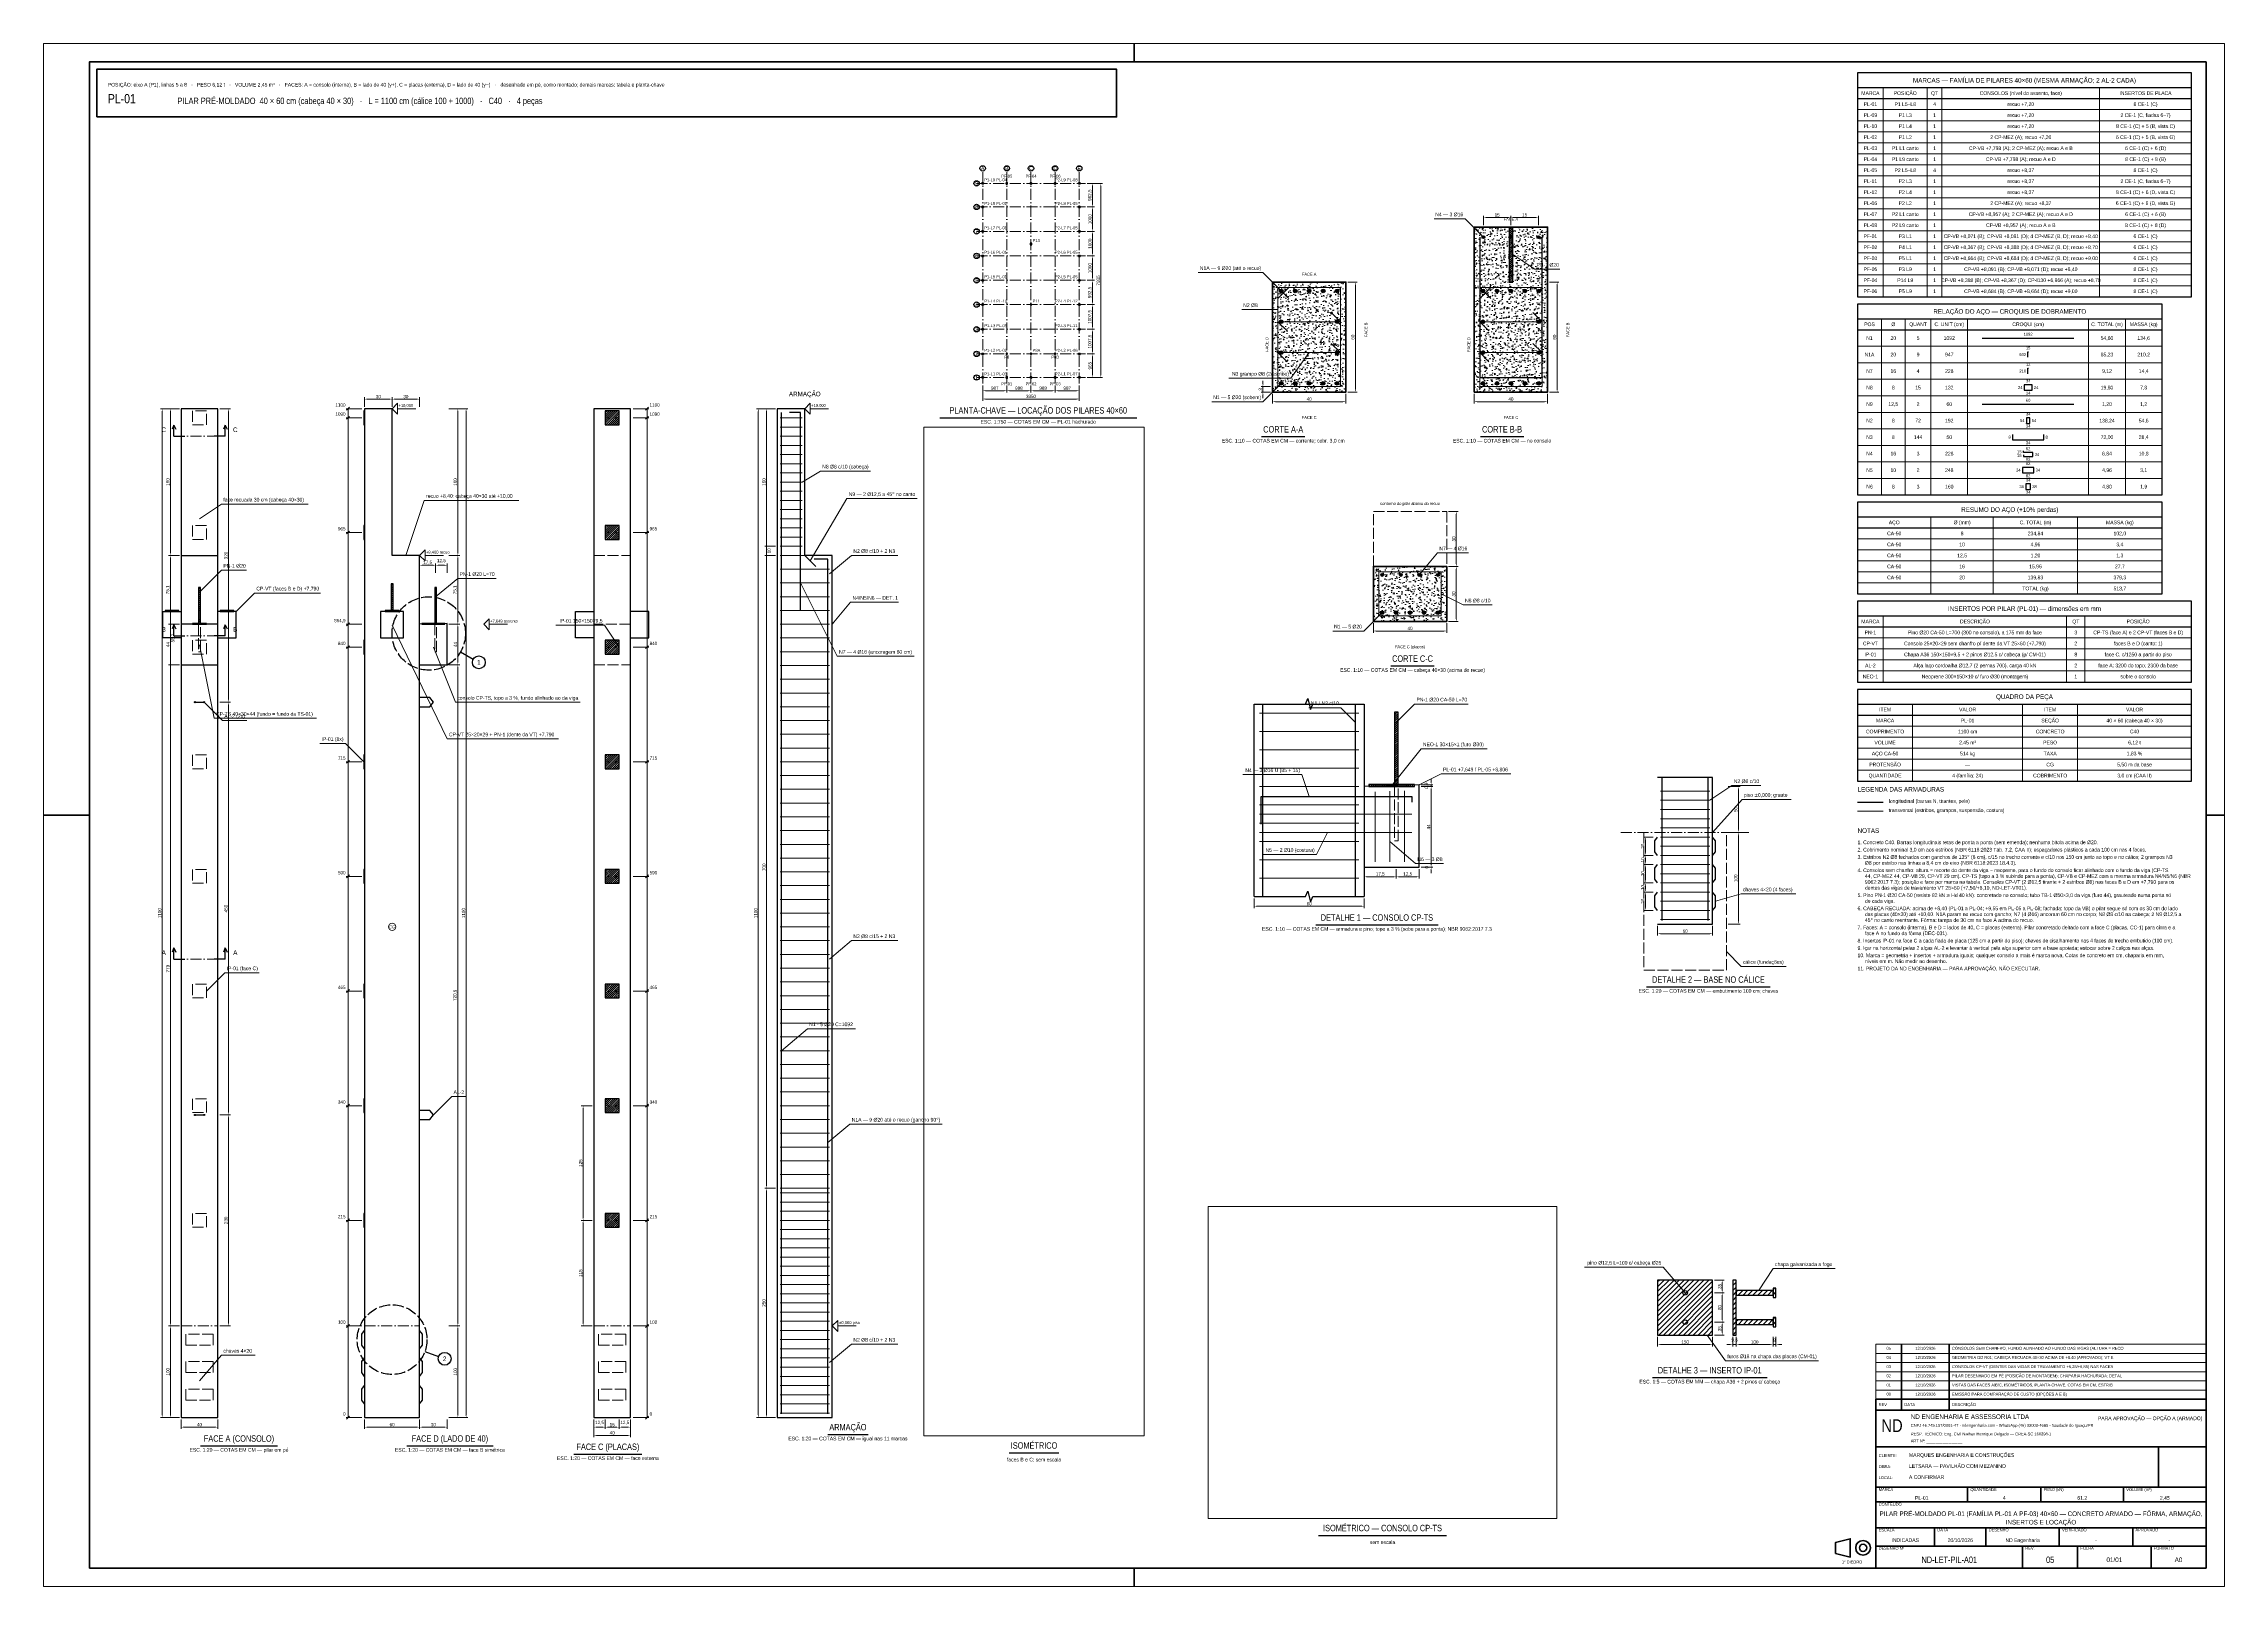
# Model space of a CAD drawing. Header units: millimetres. Extents: x 0 to 1189, y 0 to 841.
import ezdxf
from ezdxf.enums import TextEntityAlignment as Align

# ---------------------------------------------------------------- set-up
doc = ezdxf.new("R2010")
doc.units = ezdxf.units.MM
doc.header["$LTSCALE"] = 0.5
doc.linetypes.add('ACAD_ISO02W100', pattern=[15, 12, -3])
doc.linetypes.add('ACAD_ISO10W100', pattern=[18, 12, -3, 0, -3])
for name, color, linetype, lineweight in [('ARM_SECAO', 3, 'Continuous', 25), ('ARM_TRANSV', 3, 'Continuous', 18), ('ARMADURA', 3, 'Continuous', 25), ('CARIMBO', 7, 'Continuous', 35), ('CARIMBO_FINO', 8, 'Continuous', 18), ('CHAMADA', 7, 'Continuous', 13), ('CORTADO', 7, 'Continuous', 35), ('EIXO', 8, 'ACAD_ISO10W100', 13), ('HACHURA', 8, 'Continuous', 9), ('INDICACAO', 7, 'Continuous', 25), ('METALICA', 7, 'Continuous', 25), ('MOLDURA', 7, 'Continuous', 50), ('OCULTA', 8, 'ACAD_ISO02W100', 18), ('TABELA', 7, 'Continuous', 25), ('TABELA_FINA', 8, 'Continuous', 13), ('TEXTO', 7, 'Continuous', 18), ('TITULO', 7, 'Continuous', 25), ('VISTA', 7, 'Continuous', 25)]:
    doc.layers.add(name, color=color, linetype=linetype, lineweight=lineweight)
doc.layers.add('COTA', color=32, linetype='Continuous', lineweight=13, true_color=0x954a00)
doc.styles.add('ND', font='DejaVuSansCondensed.ttf')
doc.dimstyles.new('ND', dxfattribs={"dimtxt": 1.8, "dimasz": 1.6, "dimexe": 1, "dimexo": 1, "dimgap": 0.5, "dimtad": 1, "dimdec": 0, "dimtxsty": 'ND', "dimcen": 2.5, "dimclrd": 256, "dimclre": 256, "dimclrt": 256, "dimazin": 3, "dimtfac": 1, "dimtmove": 0, "dimatfit": 3, "dimlwd": 13, "dimlwe": 13})

msp = doc.modelspace()

# ---------------------------------------------------------------- hatches: boundary and pattern name
at = {"layer": 'ARM_SECAO'}
h = msp.add_hatch(color=256, dxfattribs=at)
edge = h.paths.add_edge_path()
edge.add_arc((785, 735.5), 0.8, 0, 360)
h = msp.add_hatch(color=256, dxfattribs=at)
edge = h.paths.add_edge_path()
edge.add_arc((800, 735.5), 0.8, 0, 360)
h = msp.add_hatch(color=256, dxfattribs=at)
edge = h.paths.add_edge_path()
edge.add_arc((815, 735.5), 0.8, 0, 360)
h = msp.add_hatch(color=256, dxfattribs=at)
edge = h.paths.add_edge_path()
edge.add_arc((674.8, 706.2), 1, 0, 360)
h = msp.add_hatch(color=256, dxfattribs=at)
edge = h.paths.add_edge_path()
edge.add_arc((682.4, 706.2), 1, 0, 360)
h = msp.add_hatch(color=256, dxfattribs=at)
edge = h.paths.add_edge_path()
edge.add_arc((690, 706.2), 1, 0, 360)
h = msp.add_hatch(color=256, dxfattribs=at)
edge = h.paths.add_edge_path()
edge.add_arc((697.6, 706.2), 1, 0, 360)
h = msp.add_hatch(color=256, dxfattribs=at)
edge = h.paths.add_edge_path()
edge.add_arc((705.2, 706.2), 1, 0, 360)
h = msp.add_hatch(color=256, dxfattribs=at)
edge = h.paths.add_edge_path()
edge.add_arc((784.8, 706.2), 1, 0, 360)
h = msp.add_hatch(color=256, dxfattribs=at)
edge = h.paths.add_edge_path()
edge.add_arc((792.4, 706.2), 1, 0, 360)
h = msp.add_hatch(color=256, dxfattribs=at)
edge = h.paths.add_edge_path()
edge.add_arc((800, 706.2), 1, 0, 360)
h = msp.add_hatch(color=256, dxfattribs=at)
edge = h.paths.add_edge_path()
edge.add_arc((807.6, 706.2), 1, 0, 360)
h = msp.add_hatch(color=256, dxfattribs=at)
edge = h.paths.add_edge_path()
edge.add_arc((815.2, 706.2), 1, 0, 360)
h = msp.add_hatch(color=256, dxfattribs=at)
edge = h.paths.add_edge_path()
edge.add_arc((674.8, 689.4), 1, 0, 360)
h = msp.add_hatch(color=256, dxfattribs=at)
edge = h.paths.add_edge_path()
edge.add_arc((705.2, 689.4), 1, 0, 360)
h = msp.add_hatch(color=256, dxfattribs=at)
edge = h.paths.add_edge_path()
edge.add_arc((784.8, 689.4), 1, 0, 360)
h = msp.add_hatch(color=256, dxfattribs=at)
edge = h.paths.add_edge_path()
edge.add_arc((815.2, 689.4), 1, 0, 360)
h = msp.add_hatch(color=256, dxfattribs=at)
edge = h.paths.add_edge_path()
edge.add_arc((674.8, 672.6), 1, 0, 360)
h = msp.add_hatch(color=256, dxfattribs=at)
edge = h.paths.add_edge_path()
edge.add_arc((705.2, 672.6), 1, 0, 360)
h = msp.add_hatch(color=256, dxfattribs=at)
edge = h.paths.add_edge_path()
edge.add_arc((784.8, 672.6), 1, 0, 360)
h = msp.add_hatch(color=256, dxfattribs=at)
edge = h.paths.add_edge_path()
edge.add_arc((815.2, 672.6), 1, 0, 360)
h = msp.add_hatch(color=256, dxfattribs=at)
edge = h.paths.add_edge_path()
edge.add_arc((674.8, 655.8), 1, 0, 360)
h = msp.add_hatch(color=256, dxfattribs=at)
edge = h.paths.add_edge_path()
edge.add_arc((682.4, 655.8), 1, 0, 360)
h = msp.add_hatch(color=256, dxfattribs=at)
edge = h.paths.add_edge_path()
edge.add_arc((690, 655.8), 1, 0, 360)
h = msp.add_hatch(color=256, dxfattribs=at)
edge = h.paths.add_edge_path()
edge.add_arc((697.6, 655.8), 1, 0, 360)
h = msp.add_hatch(color=256, dxfattribs=at)
edge = h.paths.add_edge_path()
edge.add_arc((705.2, 655.8), 1, 0, 360)
h = msp.add_hatch(color=256, dxfattribs=at)
edge = h.paths.add_edge_path()
edge.add_arc((784.8, 655.8), 1, 0, 360)
h = msp.add_hatch(color=256, dxfattribs=at)
edge = h.paths.add_edge_path()
edge.add_arc((792.4, 655.8), 1, 0, 360)
h = msp.add_hatch(color=256, dxfattribs=at)
edge = h.paths.add_edge_path()
edge.add_arc((800, 655.8), 1, 0, 360)
h = msp.add_hatch(color=256, dxfattribs=at)
edge = h.paths.add_edge_path()
edge.add_arc((807.6, 655.8), 1, 0, 360)
h = msp.add_hatch(color=256, dxfattribs=at)
edge = h.paths.add_edge_path()
edge.add_arc((815.2, 655.8), 1, 0, 360)
h = msp.add_hatch(color=256, dxfattribs=at)
edge = h.paths.add_edge_path()
edge.add_arc((729.8, 551.4), 0.8, 0, 360)
h = msp.add_hatch(color=256, dxfattribs=at)
edge = h.paths.add_edge_path()
edge.add_arc((740, 551.4), 0.8, 0, 360)
h = msp.add_hatch(color=256, dxfattribs=at)
edge = h.paths.add_edge_path()
edge.add_arc((750, 551.4), 0.8, 0, 360)
h = msp.add_hatch(color=256, dxfattribs=at)
edge = h.paths.add_edge_path()
edge.add_arc((760.2, 551.4), 0.8, 0, 360)
h = msp.add_hatch(color=256, dxfattribs=at)
edge = h.paths.add_edge_path()
edge.add_arc((729.8, 530.8), 1, 0, 360)
h = msp.add_hatch(color=256, dxfattribs=at)
edge = h.paths.add_edge_path()
edge.add_arc((737.4, 530.8), 1, 0, 360)
h = msp.add_hatch(color=256, dxfattribs=at)
edge = h.paths.add_edge_path()
edge.add_arc((745, 530.8), 1, 0, 360)
h = msp.add_hatch(color=256, dxfattribs=at)
edge = h.paths.add_edge_path()
edge.add_arc((752.6, 530.8), 1, 0, 360)
h = msp.add_hatch(color=256, dxfattribs=at)
edge = h.paths.add_edge_path()
edge.add_arc((760.2, 530.8), 1, 0, 360)
at = {"layer": 'HACHURA'}
h = msp.add_hatch(dxfattribs=at)
h.set_pattern_fill('ANSI31', color=256, scale=0.3)
h.paths.add_polyline_path([(511.6, 751.7), (512.4, 751.7), (512.4, 752.2333), (511.6, 752.2333)])
h = msp.add_hatch(dxfattribs=at)
h.set_pattern_fill('ANSI31', color=256, scale=0.3)
h.paths.add_polyline_path([(511.6, 738.3667), (512.4, 738.3667), (512.4, 738.9), (511.6, 738.9)])
h = msp.add_hatch(dxfattribs=at)
h.set_pattern_fill('AR-CONC', color=256, scale=0.03)
h.paths.add_polyline_path([(780, 651), (820, 651), (820, 741), (780, 741)])
h = msp.add_hatch(dxfattribs=at)
h.set_pattern_fill('ANSI31', color=256, scale=0.25)
h.paths.add_polyline_path([(799, 711), (801, 711), (801, 741), (799, 741)])
h = msp.add_hatch(dxfattribs=at)
h.set_pattern_fill('ANSI31', color=256, scale=0.3)
h.paths.add_polyline_path([(511.6, 725.0333), (512.4, 725.0333), (512.4, 725.5667), (511.6, 725.5667)])
h = msp.add_hatch(dxfattribs=at)
h.set_pattern_fill('ANSI31', color=256, scale=0.3)
h.paths.add_polyline_path([(511.6, 711.7), (512.4, 711.7), (512.4, 712.2333), (511.6, 712.2333)])
h = msp.add_hatch(dxfattribs=at)
h.set_pattern_fill('AR-CONC', color=256, scale=0.03)
h.paths.add_polyline_path([(670, 651), (710, 651), (710, 711), (670, 711)])
h = msp.add_hatch(dxfattribs=at)
h.set_pattern_fill('ANSI31', color=256, scale=0.25)
h.paths.add_polyline_path([(174.525, 633.25), (175, 633.25), (175, 640.75), (174.525, 640.75)])
h = msp.add_hatch(dxfattribs=at)
h.set_pattern_fill('ANSI31', color=256, scale=0.25)
h.paths.add_polyline_path([(306.25, 633.25), (313.75, 633.25), (313.75, 640.75), (306.25, 640.75)])
h = msp.add_hatch(dxfattribs=at)
h.set_pattern_fill('ANSI31', color=256, scale=0.25)
h.paths.add_polyline_path([(174.525, 570.75), (175, 570.75), (175, 578.25), (174.525, 578.25)])
h = msp.add_hatch(dxfattribs=at)
h.set_pattern_fill('ANSI31', color=256, scale=0.25)
h.paths.add_polyline_path([(306.25, 570.75), (313.75, 570.75), (313.75, 578.25), (306.25, 578.25)])
h = msp.add_hatch(dxfattribs=at)
h.set_pattern_fill('AR-CONC', color=256, scale=0.03)
h.paths.add_polyline_path([(725, 526), (765, 526), (765, 556), (725, 556)])
h = msp.add_hatch(dxfattribs=at)
h.set_pattern_fill('ANSI31', color=256, scale=0.25)
h.paths.add_polyline_path([(84.5, 524.45), (85.5, 524.45), (85.5, 544.45), (84.5, 544.45)])
h = msp.add_hatch(dxfattribs=at)
h.set_pattern_fill('ANSI31', color=256, scale=0.25)
h.paths.add_polyline_path([(189.5, 531.5), (190.5, 531.5), (190.5, 546.5), (189.5, 546.5)])
h = msp.add_hatch(dxfattribs=at)
h.set_pattern_fill('ANSI31', color=256, scale=0.25)
h.paths.add_polyline_path([(213.25, 524.45), (214.25, 524.45), (214.25, 544.45), (213.25, 544.45)])
h = msp.add_hatch(dxfattribs=at)
h.set_pattern_fill('ANSI31', color=256, scale=0.25)
h.paths.add_polyline_path([(66.25, 531.5), (73.75, 531.5), (73.75, 532), (66.25, 532)])
h = msp.add_hatch(dxfattribs=at)
h.set_pattern_fill('ANSI31', color=256, scale=0.25)
h.paths.add_polyline_path([(81.25, 524.45), (88.75, 524.45), (88.75, 524.95), (81.25, 524.95)])
h = msp.add_hatch(dxfattribs=at)
h.set_pattern_fill('ANSI31', color=256, scale=0.25)
h.paths.add_polyline_path([(96.25, 531.5), (103.75, 531.5), (103.75, 532), (96.25, 532)])
h = msp.add_hatch(dxfattribs=at)
h.set_pattern_fill('ANSI31', color=256, scale=0.25)
h.paths.add_polyline_path([(186.25, 531.5), (193.75, 531.5), (193.75, 532), (186.25, 532)])
h = msp.add_hatch(dxfattribs=at)
h.set_pattern_fill('ANSI31', color=256, scale=0.25)
h.paths.add_polyline_path([(206.25, 524.45), (218.75, 524.45), (218.75, 524.95), (206.25, 524.95)])
h = msp.add_hatch(dxfattribs=at)
h.set_pattern_fill('ANSI31', color=256, scale=0.25)
h.paths.add_polyline_path([(174.525, 508.25), (175, 508.25), (175, 515.75), (174.525, 515.75)])
h = msp.add_hatch(dxfattribs=at)
h.set_pattern_fill('ANSI31', color=256, scale=0.25)
h.paths.add_polyline_path([(306.25, 508.25), (313.75, 508.25), (313.75, 515.75), (306.25, 515.75)])
h = msp.add_hatch(dxfattribs=at)
h.set_pattern_fill('ANSI31', color=256, scale=0.25)
h.paths.add_polyline_path([(736.5, 436.5), (738.5, 436.5), (738.5, 476.5), (736.5, 476.5)])
h = msp.add_hatch(dxfattribs=at)
h.set_pattern_fill('ANSI31', color=256, scale=0.25)
h.paths.add_polyline_path([(174.525, 445.75), (175, 445.75), (175, 453.25), (174.525, 453.25)])
h = msp.add_hatch(dxfattribs=at)
h.set_pattern_fill('ANSI31', color=256, scale=0.25)
h.paths.add_polyline_path([(306.25, 445.75), (313.75, 445.75), (313.75, 453.25), (306.25, 453.25)])
h = msp.add_hatch(dxfattribs=at)
h.set_pattern_fill('ANSI31', color=256, scale=0.25)
h.paths.add_polyline_path([(722.5, 436.1), (747.5, 436.1), (747.5, 437.1), (722.5, 437.1)])
h = msp.add_hatch(dxfattribs=at)
h.set_pattern_fill('ANSI31', color=256, scale=0.25)
h.paths.add_polyline_path([(174.525, 383.25), (175, 383.25), (175, 390.75), (174.525, 390.75)])
h = msp.add_hatch(dxfattribs=at)
h.set_pattern_fill('ANSI31', color=256, scale=0.25)
h.paths.add_polyline_path([(306.25, 383.25), (313.75, 383.25), (313.75, 390.75), (306.25, 390.75)])
h = msp.add_hatch(dxfattribs=at)
h.set_pattern_fill('ANSI31', color=256, scale=0.25)
h.paths.add_polyline_path([(174.525, 320.75), (175, 320.75), (175, 328.25), (174.525, 328.25)])
h = msp.add_hatch(dxfattribs=at)
h.set_pattern_fill('ANSI31', color=256, scale=0.25)
h.paths.add_polyline_path([(306.25, 320.75), (313.75, 320.75), (313.75, 328.25), (306.25, 328.25)])
h = msp.add_hatch(dxfattribs=at)
h.set_pattern_fill('ANSI31', color=256, scale=0.25)
h.paths.add_polyline_path([(174.525, 258.25), (175, 258.25), (175, 265.75), (174.525, 265.75)])
h = msp.add_hatch(dxfattribs=at)
h.set_pattern_fill('ANSI31', color=256, scale=0.25)
h.paths.add_polyline_path([(306.25, 258.25), (313.75, 258.25), (313.75, 265.75), (306.25, 265.75)])
h = msp.add_hatch(dxfattribs=at)
h.set_pattern_fill('ANSI31', color=256, scale=0.25)
h.paths.add_polyline_path([(174.525, 195.75), (175, 195.75), (175, 203.25), (174.525, 203.25)])
h = msp.add_hatch(dxfattribs=at)
h.set_pattern_fill('ANSI31', color=256, scale=0.25)
h.paths.add_polyline_path([(306.25, 195.75), (313.75, 195.75), (313.75, 203.25), (306.25, 203.25)])
h = msp.add_hatch(dxfattribs=at)
h.set_pattern_fill('ANSI31', color=256, scale=0.6)
h.paths.add_polyline_path([(880, 137), (910, 137), (910, 167), (880, 167)])
h = msp.add_hatch(dxfattribs=at)
h.set_pattern_fill('ANSI31', color=256, scale=0.6)
h.paths.add_polyline_path([(921, 137), (922.9, 137), (922.9, 167), (921, 167)])
h = msp.add_hatch(dxfattribs=at)
h.set_pattern_fill('ANSI31', color=256, scale=0.6)
h.paths.add_polyline_path([(922.9, 158.75), (942.9, 158.75), (942.9, 161.25), (922.9, 161.25)])
h = msp.add_hatch(dxfattribs=at)
h.set_pattern_fill('ANSI31', color=256, scale=0.6)
h.paths.add_polyline_path([(942.9, 157.5), (944.5, 157.5), (944.5, 162.5), (942.9, 162.5)])
h = msp.add_hatch(dxfattribs=at)
h.set_pattern_fill('ANSI31', color=256, scale=0.6)
h.paths.add_polyline_path([(922.9, 142.75), (942.9, 142.75), (942.9, 145.25), (922.9, 145.25)])
h = msp.add_hatch(dxfattribs=at)
h.set_pattern_fill('ANSI31', color=256, scale=0.6)
h.paths.add_polyline_path([(942.9, 141.5), (944.5, 141.5), (944.5, 146.5), (942.9, 146.5)])

# ---------------------------------------------------------------- linework, layer by layer
at = {"layer": 'ARM_SECAO'}
for centre, radius in [((785, 735.5), 0.8), ((800, 735.5), 0.8), ((815, 735.5), 0.8), ((674.8, 706.2), 1), ((682.4, 706.2), 1), ((690, 706.2), 1), ((697.6, 706.2), 1), ((705.2, 706.2), 1), ((784.8, 706.2), 1), ((792.4, 706.2), 1), ((800, 706.2), 1), ((807.6, 706.2), 1), ((815.2, 706.2), 1), ((674.8, 689.4), 1), ((705.2, 689.4), 1), ((784.8, 689.4), 1), ((815.2, 689.4), 1), ((674.8, 672.6), 1), ((705.2, 672.6), 1), ((784.8, 672.6), 1), ((815.2, 672.6), 1), ((674.8, 655.8), 1), ((682.4, 655.8), 1), ((690, 655.8), 1), ((697.6, 655.8), 1), ((705.2, 655.8), 1), ((784.8, 655.8), 1), ((792.4, 655.8), 1), ((800, 655.8), 1), ((807.6, 655.8), 1), ((815.2, 655.8), 1), ((729.8, 551.4), 0.8), ((740, 551.4), 0.8), ((750, 551.4), 0.8), ((760.2, 551.4), 0.8), ((729.8, 530.8), 1), ((737.4, 530.8), 1), ((745, 530.8), 1), ((752.6, 530.8), 1), ((760.2, 530.8), 1)]:
    msp.add_circle(centre, radius, dxfattribs=at)
at = {"layer": 'ARM_TRANSV'}
for p, q in [((673, 689.4), (707, 689.4)), ((783, 689.4), (817, 689.4)), ((673, 672.6), (707, 672.6)), ((783, 672.6), (817, 672.6)), ((401.5, 637), (413.5, 637)), ((401.5, 632), (413.5, 632)), ((401.5, 627), (413.5, 627)), ((401.5, 622), (413.5, 622)), ((401.5, 617), (413.5, 617)), ((401.5, 612), (413.5, 612)), ((401.5, 607), (413.5, 607)), ((401.5, 602), (413.5, 602)), ((401.5, 597), (413.5, 597)), ((401.5, 592), (413.5, 592)), ((401.5, 587), (413.5, 587)), ((401.5, 582), (413.5, 582)), ((401.5, 577), (413.5, 577)), ((401.5, 572), (413.5, 572)), ((401.5, 567), (413.5, 567)), ((401.5, 562), (428.5, 562)), ((401.5, 554.5), (428.5, 554.5)), ((401.5, 547), (428.5, 547)), ((401.5, 539.5), (428.5, 539.5)), ((401.5, 532), (428.5, 532)), ((401.5, 524.5), (428.5, 524.5)), ((401.5, 517), (428.5, 517)), ((401.5, 509.5), (428.5, 509.5)), ((401.5, 502), (428.5, 502)), ((401.5, 494.5), (428.5, 494.5)), ((401.5, 487), (428.5, 487)), ((401.5, 479.5), (428.5, 479.5)), ((663, 476), (717, 476)), ((401.5, 472), (428.5, 472)), ((401.5, 464.5), (428.5, 464.5)), ((663, 466), (717, 466)), ((401.5, 457), (428.5, 457)), ((663, 456), (717, 456)), ((401.5, 449.5), (428.5, 449.5)), ((401.5, 442), (428.5, 442)), ((663, 446), (717, 446)), ((401.5, 434.5), (428.5, 434.5)), ((663, 436), (717, 436)), ((881.5, 433.5), (908.5, 433.5)), ((881.5, 428.5), (908.5, 428.5)), ((401.5, 427), (428.5, 427)), ((401.5, 419.5), (428.5, 419.5)), ((663, 426), (717, 426)), ((881.5, 423.5), (908.5, 423.5)), ((881.5, 418.5), (908.5, 418.5)), ((989, 422.5), (1003, 422.5)), ((401.5, 412), (428.5, 412)), ((401.5, 404.5), (428.5, 404.5)), ((663, 416), (717, 416)), ((663, 406), (717, 406)), ((881.5, 413.5), (908.5, 413.5)), ((881.5, 408.5), (908.5, 408.5)), ((401.5, 397), (428.5, 397)), ((663, 396), (717, 396)), ((881.5, 403.5), (908.5, 403.5)), ((881.5, 398.5), (908.5, 398.5)), ((881.5, 393.5), (908.5, 393.5)), ((401.5, 389.5), (428.5, 389.5)), ((401.5, 382), (428.5, 382)), ((663, 386), (717, 386)), ((881.5, 388.5), (908.5, 388.5)), ((881.5, 383.5), (908.5, 383.5)), ((401.5, 374.5), (428.5, 374.5)), ((881.5, 378.5), (908.5, 378.5)), ((881.5, 373.5), (908.5, 373.5)), ((401.5, 367), (428.5, 367)), ((401.5, 359.5), (428.5, 359.5)), ((881.5, 368.5), (908.5, 368.5)), ((881.5, 363.5), (908.5, 363.5)), ((401.5, 352), (428.5, 352)), ((401.5, 344.5), (428.5, 344.5)), ((401.5, 337), (428.5, 337)), ((401.5, 329.5), (428.5, 329.5)), ((401.5, 322), (428.5, 322)), ((401.5, 314.5), (428.5, 314.5)), ((401.5, 307), (428.5, 307)), ((401.5, 299.5), (428.5, 299.5)), ((401.5, 292), (428.5, 292)), ((401.5, 284.5), (428.5, 284.5)), ((401.5, 277), (428.5, 277)), ((401.5, 269.5), (428.5, 269.5)), ((401.5, 262), (428.5, 262)), ((401.5, 254.5), (428.5, 254.5)), ((401.5, 247), (428.5, 247)), ((401.5, 239.5), (428.5, 239.5)), ((401.5, 232), (428.5, 232)), ((401.5, 224.5), (428.5, 224.5)), ((401.5, 217), (428.5, 217)), ((401.5, 214.5), (428.5, 214.5)), ((401.5, 209.5), (428.5, 209.5)), ((401.5, 204.5), (428.5, 204.5)), ((401.5, 199.5), (428.5, 199.5)), ((401.5, 194.5), (428.5, 194.5)), ((401.5, 189.5), (428.5, 189.5)), ((401.5, 184.5), (428.5, 184.5)), ((401.5, 179.5), (428.5, 179.5)), ((401.5, 174.5), (428.5, 174.5)), ((401.5, 169.5), (428.5, 169.5)), ((401.5, 164.5), (428.5, 164.5)), ((401.5, 159.5), (428.5, 159.5)), ((401.5, 154.5), (428.5, 154.5)), ((401.5, 149.5), (428.5, 149.5)), ((401.5, 144.5), (428.5, 144.5)), ((401.5, 139.5), (428.5, 139.5)), ((401.5, 134.5), (428.5, 134.5)), ((401.5, 129.5), (428.5, 129.5)), ((401.5, 124.5), (428.5, 124.5)), ((401.5, 119.5), (428.5, 119.5)), ((401.5, 114.5), (428.5, 114.5)), ((401.5, 109.5), (428.5, 109.5)), ((401.5, 104.5), (428.5, 104.5)), ((401.5, 99.5), (428.5, 99.5)), ((401.5, 94.5), (428.5, 94.5))]:
    msp.add_line(p, q, dxfattribs=at)
for points in [[(673, 654), (707, 654), (707, 708), (673, 708)], [(783, 654), (817, 654), (817, 708), (783, 708)], [(728, 529), (762, 529), (762, 553), (728, 553)]]:
    msp.add_lwpolyline(points, close=True, dxfattribs=at)
for points in [[(673, 708), (679, 702)], [(679, 708), (673, 702)], [(783, 708), (789, 702)], [(789, 708), (783, 702)], [(707, 689.4), (702, 694.4)], [(817, 689.4), (812, 694.4)], [(673, 689.4), (678, 684.4)], [(783, 689.4), (788, 684.4)], [(673, 672.6), (678, 667.6)], [(707, 672.6), (702, 677.6)], [(783, 672.6), (788, 667.6)], [(817, 672.6), (812, 677.6)], [(726, 433.18), (726, 395)], [(734, 433.42), (734, 395)], [(742, 433.66), (742, 395)], [(746, 421), (663, 421)], [(746, 411), (663, 411)]]:
    msp.add_lwpolyline(points, dxfattribs=at)
at = {"layer": 'ARMADURA'}
for p, q in [((415, 562), (421, 556)), ((664.8, 376), (664.8, 481)), ((715.2, 376), (715.2, 481)), ((882.4, 363), (882.4, 441)), ((907.6, 363), (907.6, 441)), ((989, 427.5), (1003, 427.5))]:
    msp.add_line(p, q, dxfattribs=at)
for points in [[(783, 735.5), (783, 659), (817, 659), (817, 735.5)], [(1057, 680.5), (1107, 680.5)], [(1081.85, 670), (1081.85, 673), (1082.15, 673)], [(1079.875, 652), (1084.125, 652), (1084.125, 655), (1079.875, 655), (1079.875, 652), (1080.125, 652.25)], [(1081.875, 661), (1081.875, 664), (1082.125, 664)], [(1057, 644.5), (1107, 644.5)], [(402.4, 94), (402.4, 640)], [(412.7, 532), (412.7, 640), (406.7, 640)], [(1081.0556, 634), (1082.9444, 634), (1082.9444, 637), (1081.0556, 637), (1081.0556, 634), (1081.1667, 634.1111)], [(1073.5, 628), (1073.5, 625), (1090.5, 625), (1090.5, 628)], [(1079.398, 616.9184), (1079.398, 616), (1084.602, 616), (1084.602, 618.0816), (1079.398, 618.0816), (1079.398, 619)], [(1078.9118, 607), (1085.0882, 607), (1085.0882, 610), (1078.9118, 610), (1078.9118, 607), (1079.0882, 607.1765)], [(1080.725, 598), (1083.275, 598), (1083.275, 601), (1080.725, 601), (1080.725, 598), (1080.875, 598.15)], [(427.6, 94), (427.6, 560), (420.1, 560)], [(663.8, 415.5), (663.8, 430.5), (746, 430.5)], [(746, 430.5), (746, 427.5)]]:
    msp.add_lwpolyline(points, dxfattribs=at)
at = {"layer": 'CARIMBO'}
for p, q in [((1013, 96), (1013, 132)), ((1039, 96), (1039, 132)), ((1153, 54), (1153, 76)), ((1049, 46), (1049, 54)), ((1089, 46), (1089, 54)), ((1134, 46), (1134, 54)), ((1031, 22), (1031, 32)), ((1059, 22), (1059, 32)), ((1099, 22), (1099, 32)), ((1139, 22), (1139, 32)), ((1079, 10), (1079, 22)), ((1109, 10), (1109, 22)), ((1149, 10), (1149, 22))]:
    msp.add_line(p, q, dxfattribs=at)
for points in [[(29, 801), (585, 801), (585, 827), (29, 827)], [(999, 96), (1179, 96), (1179, 102), (999, 102)], [(999, 76), (1179, 76), (1179, 96), (999, 96)], [(999, 54), (1179, 54), (1179, 76), (999, 76)], [(999, 46), (1179, 46), (1179, 54), (999, 54)], [(999, 32), (1179, 32), (1179, 46), (999, 46)], [(977, 18), (985, 16), (985, 26), (977, 24)], [(999, 22), (1179, 22), (1179, 32), (999, 32)], [(999, 10), (1179, 10), (1179, 22), (999, 22)]]:
    msp.add_lwpolyline(points, close=True, dxfattribs=at)
for radius in [4, 2]:
    msp.add_circle((992, 21), radius, dxfattribs=at)
at = {"layer": 'CARIMBO_FINO'}
for points in [[(0, 0), (1189, 0), (1189, 841), (0, 841)], [(480, 82), (600, 82), (600, 632), (480, 632)], [(635, 37), (825, 37), (825, 207), (635, 207)], [(999, 127), (1179, 127), (1179, 132), (999, 132)], [(999, 122), (1179, 122), (1179, 127), (999, 127)], [(999, 117), (1179, 117), (1179, 122), (999, 122)], [(999, 112), (1179, 112), (1179, 117), (999, 117)], [(999, 107), (1179, 107), (1179, 112), (999, 112)], [(999, 102), (1179, 102), (1179, 107), (999, 107)]]:
    msp.add_lwpolyline(points, close=True, dxfattribs=at)
at = {"layer": 'CHAMADA'}
for points in [[(785, 735.5), (775, 745.5), (758.1119, 745.5)], [(801, 726), (813, 718), (826.6611, 718)], [(674.8, 706.2), (664.8, 716.2), (629.4738, 716.2)], [(673, 696), (663, 696), (653.288, 696)], [(690, 672.6), (680, 658.6), (646.2679, 658.6)], [(674.8, 655.8), (664.8, 645.8), (636.9152, 645.8)], [(413.5, 602), (423.5, 608), (450.8597, 608)], [(85, 582), (97, 590), (144.223, 590)], [(197.5, 562), (207.5, 592), (259.0807, 592)], [(418, 559), (438, 593), (476.2478, 593)], [(428.5, 552), (440.5, 562), (465.7297, 562)], [(750, 551.4), (760, 563.4), (776.8881, 563.4)], [(85, 541.95), (97, 553.95), (110.6611, 553.95)], [(213.75, 539.45), (225.75, 549.45), (246.7775, 549.45)], [(412.7, 547), (432.7, 507), (474.7281, 507)], [(105, 531.5), (115, 541.5), (150.9303, 541.5)], [(430, 524.45), (440, 536.45), (466.0522, 536.45)], [(762, 541), (774, 535), (789.8245, 535)], [(190, 524), (220, 462), (280.6738, 462)], [(313.75, 512), (305.75, 524), (279.2396, 524)], [(729.8, 530.8), (719.8, 520.8), (702.9119, 520.8)], [(85, 513.2), (93, 473.2), (148.7642, 473.2)], [(212.5, 511.95), (224.5, 481.95), (292.4906, 481.95)], [(87.5, 482), (97.5, 472), (110.7632, 472)], [(715.2, 471), (707.2, 479), (689.8564, 479)], [(737.5, 471), (747.5, 481), (776.7539, 481)], [(174.525, 449.5), (164.525, 459.5), (150.5384, 459.5)], [(735, 436.6), (751, 456.6), (787.1112, 456.6)], [(690, 430.5), (686, 442.5), (653.8955, 442.5)], [(750, 436.9), (762, 442.9), (800.0174, 442.9)], [(908.5, 428.5), (920.5, 436.5), (936.3245, 436.5)], [(910, 411), (926, 429), (952.7247, 429)], [(700, 411), (694, 399), (665.1909, 399)], [(734, 406), (748, 394), (763.3182, 394)], [(911.5, 373.5), (925.5, 377.5), (955.3674, 377.5)], [(428.5, 342), (440.5, 352), (465.7297, 352)], [(917.5, 346), (925.5, 338), (950.076, 338)], [(88.75, 324.5), (98.75, 334.5), (117.4707, 334.5)], [(402.4, 292), (416.4, 304), (442.5661, 304)], [(212.5, 257), (222.5, 267), (230.0231, 267)], [(427.6, 242), (439.6, 252), (489.9429, 252)], [(895, 160), (883, 174), (840.069, 174)], [(935, 161.2), (943, 173.2), (976.708, 173.2)], [(428.5, 122), (440.5, 132), (465.7297, 132)], [(907, 137), (917, 123), (967.7153, 123)], [(85, 112), (97, 126), (115.2612, 126)]]:
    msp.add_lwpolyline(points, dxfattribs=at)
for points in [[(785, 735.5), (784.3636, 736.5607), (783.9393, 736.1364)], [(801, 726), (801.8321, 725.0847), (802.1649, 725.584)], [(674.8, 706.2), (674.1636, 707.2607), (673.7393, 706.8364)], [(673, 696), (671.8, 696.3), (671.8, 695.7)], [(690, 672.6), (689.0584, 671.7979), (689.5466, 671.4491)], [(674.8, 655.8), (673.7393, 655.1636), (674.1636, 654.7393)], [(413.5, 602), (414.6833, 602.3601), (414.3746, 602.8746)], [(85, 582), (86.1649, 582.416), (85.8321, 582.9153)], [(197.5, 562), (198.1641, 563.0436), (197.5949, 563.2333)], [(418, 559), (418.867, 559.8822), (418.3498, 560.1864)], [(412.7, 547), (412.9683, 545.7925), (413.505, 546.0609)], [(428.5, 552), (429.6139, 552.5378), (429.2298, 552.9987)], [(750, 551.4), (750.9987, 552.1298), (750.5378, 552.5139)], [(85, 541.95), (86.0607, 542.5864), (85.6364, 543.0107)], [(213.75, 539.45), (214.8639, 539.9878), (214.4798, 540.4487)], [(762, 541), (762.9391, 540.195), (763.2075, 540.7317)], [(105, 531.5), (106.0607, 532.1364), (105.6364, 532.5607)], [(190, 524), (190.2526, 522.7891), (190.7927, 523.0505)], [(430, 524.45), (430.9987, 525.1798), (430.5378, 525.5639)], [(729.8, 530.8), (728.7393, 530.1636), (729.1636, 529.7393)], [(85, 513.2), (84.9412, 511.9645), (85.5295, 512.0821)], [(212.5, 511.95), (212.6671, 510.7244), (213.2242, 510.9472)], [(313.75, 512), (313.334, 513.1649), (312.8347, 512.8321)], [(87.5, 482), (88.1364, 480.9393), (88.5607, 481.3636)], [(715.2, 471), (714.5636, 472.0607), (714.1393, 471.6364)], [(737.5, 471), (738.5607, 471.6364), (738.1364, 472.0607)], [(174.525, 449.5), (173.8886, 450.5607), (173.4643, 450.1364)], [(690, 430.5), (689.9051, 431.7333), (689.3359, 431.5436)], [(735, 436.6), (735.9839, 437.3496), (735.5154, 437.7245)], [(750, 436.9), (751.2075, 437.1683), (750.9391, 437.705)], [(908.5, 428.5), (909.6649, 428.916), (909.3321, 429.4153)], [(700, 411), (699.195, 410.0609), (699.7317, 409.7925)], [(734, 406), (734.7159, 404.9913), (735.1063, 405.4468)], [(910, 411), (911.0215, 411.6976), (910.573, 412.0962)], [(911.5, 373.5), (912.7362, 373.5412), (912.5714, 374.1181)], [(917.5, 346), (918.1364, 344.9393), (918.5607, 345.3636)], [(428.5, 342), (429.6139, 342.5378), (429.2298, 342.9987)], [(88.75, 324.5), (89.8107, 325.1364), (89.3864, 325.5607)], [(402.4, 292), (403.5063, 292.5532), (403.1159, 293.0087)], [(212.5, 257), (213.5607, 257.6364), (213.1364, 258.0607)], [(427.6, 242), (428.7139, 242.5378), (428.3298, 242.9987)], [(895, 160), (894.4468, 161.1063), (893.9913, 160.7159)], [(935, 161.2), (935.9153, 162.0321), (935.416, 162.3649)], [(907, 137), (907.4534, 135.8491), (907.9416, 136.1979)], [(428.5, 122), (429.6139, 122.5378), (429.2298, 122.9987)], [(85, 112), (86.0087, 112.7159), (85.5532, 113.1063)]]:
    msp.add_solid(points, dxfattribs=at)
at = {"layer": 'CORTADO'}
for points in [[(511.6, 764.5333), (512.4, 764.5333), (512.4, 765.0667), (511.6, 765.0667)], [(524.8933, 764.4), (525.4267, 764.4), (525.4267, 765.2), (524.8933, 765.2)], [(538.0667, 764.4), (538.6, 764.4), (538.6, 765.2), (538.0667, 765.2)], [(551.24, 764.4), (551.7733, 764.4), (551.7733, 765.2), (551.24, 765.2)], [(564.2667, 764.5333), (565.0667, 764.5333), (565.0667, 765.0667), (564.2667, 765.0667)], [(511.6, 751.7), (512.4, 751.7), (512.4, 752.2333), (511.6, 752.2333)], [(564.2667, 751.7), (565.0667, 751.7), (565.0667, 752.2333), (564.2667, 752.2333)], [(511.6, 738.3667), (512.4, 738.3667), (512.4, 738.9), (511.6, 738.9)], [(564.2667, 738.3667), (565.0667, 738.3667), (565.0667, 738.9), (564.2667, 738.9)], [(780, 651), (820, 651), (820, 741), (780, 741)], [(511.6, 725.0333), (512.4, 725.0333), (512.4, 725.5667), (511.6, 725.5667)], [(564.2667, 725.0333), (565.0667, 725.0333), (565.0667, 725.5667), (564.2667, 725.5667)], [(511.6, 711.7), (512.4, 711.7), (512.4, 712.2333), (511.6, 712.2333)], [(564.2667, 711.7), (565.0667, 711.7), (565.0667, 712.2333), (564.2667, 712.2333)], [(670, 651), (710, 651), (710, 711), (670, 711)], [(511.6, 698.4667), (512.4, 698.4667), (512.4, 699), (511.6, 699)], [(564.2667, 698.4667), (565.0667, 698.4667), (565.0667, 699), (564.2667, 699)], [(511.6, 685.0333), (512.4, 685.0333), (512.4, 685.5667), (511.6, 685.5667)], [(564.2667, 685.0333), (565.0667, 685.0333), (565.0667, 685.5667), (564.2667, 685.5667)], [(511.6, 671.6), (512.4, 671.6), (512.4, 672.1333), (511.6, 672.1333)], [(564.2667, 671.6), (565.0667, 671.6), (565.0667, 672.1333), (564.2667, 672.1333)], [(511.6, 658.7333), (512.4, 658.7333), (512.4, 659.2667), (511.6, 659.2667)], [(524.8933, 658.6), (525.4267, 658.6), (525.4267, 659.4), (524.8933, 659.4)], [(538.0667, 658.6), (538.6, 658.6), (538.6, 659.4), (538.0667, 659.4)], [(551.24, 658.6), (551.7733, 658.6), (551.7733, 659.4), (551.24, 659.4)], [(564.2667, 658.7333), (565.0667, 658.7333), (565.0667, 659.2667), (564.2667, 659.2667)], [(725, 526), (765, 526), (765, 556), (725, 556)]]:
    msp.add_lwpolyline(points, close=True, dxfattribs=at)
at = {"layer": 'COTA'}
for p, q in [((165.2, 641.2), (166.8, 642.8)), ((328.2, 641.2), (329.8, 642.8)), ((173.5, 642), (165, 642)), ((173.5, 637), (165, 637)), ((165.2, 636.2), (166.8, 637.8)), ((166, 92), (166, 642)), ((193, 642), (203, 642)), ((321.5, 642), (330, 642)), ((321.5, 637), (330, 637)), ((328.2, 636.2), (329.8, 637.8)), ((329, 92), (329, 642)), ((418, 642), (428, 642)), ((173.5, 574.5), (165, 574.5)), ((165.2, 573.7), (166.8, 575.3)), ((321.5, 574.5), (330, 574.5)), ((328.2, 573.7), (329.8, 575.3)), ((208, 562), (218, 562)), ((173.5, 524.45), (165, 524.45)), ((165.2, 523.65), (166.8, 525.25)), ((243, 524.45), (253, 524.45)), ((173.5, 512), (165, 512)), ((165.2, 511.2), (166.8, 512.8)), ((321.5, 512), (330, 512)), ((328.2, 511.2), (329.8, 512.8)), ((173.5, 449.5), (165, 449.5)), ((165.2, 448.7), (166.8, 450.3)), ((321.5, 449.5), (330, 449.5)), ((328.2, 448.7), (329.8, 450.3)), ((173.5, 387), (165, 387)), ((165.2, 386.2), (166.8, 387.8)), ((321.5, 387), (330, 387)), ((328.2, 386.2), (329.8, 387.8)), ((173.5, 324.5), (165, 324.5)), ((165.2, 323.7), (166.8, 325.3)), ((321.5, 324.5), (330, 324.5)), ((328.2, 323.7), (329.8, 325.3)), ((173.5, 262), (165, 262)), ((165.2, 261.2), (166.8, 262.8)), ((321.5, 262), (330, 262)), ((328.2, 261.2), (329.8, 262.8)), ((173.5, 199.5), (165, 199.5)), ((165.2, 198.7), (166.8, 200.3)), ((321.5, 199.5), (330, 199.5)), ((328.2, 198.7), (329.8, 200.3)), ((165.2, 141.2), (166.8, 142.8)), ((328.2, 141.2), (329.8, 142.8)), ((173.5, 142), (165, 142)), ((321.5, 142), (330, 142)), ((433, 142), (443, 142)), ((173.5, 92), (165, 92)), ((165.2, 91.2), (166.8, 92.8)), ((321.5, 92), (330, 92)), ((328.2, 91.2), (329.8, 92.8))]:
    msp.add_line(p, q, dxfattribs=at)
for points in [[(190, 642), (193, 645), (193, 639), (190, 642)], [(415, 642), (418, 645), (418, 639), (415, 642)], [(205, 562), (208, 565), (208, 559), (205, 562)], [(240, 524.45), (243, 527.45), (243, 521.45), (240, 524.45)], [(430, 142), (433, 145), (433, 139), (430, 142)]]:
    msp.add_lwpolyline(points, dxfattribs=at)
msp.add_circle((190, 359.5), 2, dxfattribs=at)
at = {"layer": 'EIXO'}
for p, q in [((512, 655.6667), (512, 773)), ((525.16, 655.6667), (525.16, 773)), ((538.3333, 655.6667), (538.3333, 773)), ((551.5067, 655.6667), (551.5067, 773)), ((564.6667, 655.6667), (564.6667, 773)), ((508.6667, 764.8), (568, 764.8)), ((508.6667, 751.9667), (568, 751.9667)), ((508.6667, 738.6333), (568, 738.6333)), ((508.6667, 725.3), (568, 725.3)), ((508.6667, 711.9667), (568, 711.9667)), ((508.6667, 698.7333), (568, 698.7333)), ((508.6667, 685.3), (568, 685.3)), ((508.6667, 671.8667), (568, 671.8667)), ((508.6667, 659), (568, 659)), ((71, 627), (99, 627)), ((71, 518.2), (99, 518.2)), ((860, 411), (930, 411)), ((71, 342), (99, 342)), ((75, 142), (95, 142)), ((175, 142), (205, 142)), ((300, 142), (320, 142))]:
    msp.add_line(p, q, dxfattribs=at)
at = {"layer": 'INDICACAO'}
for p, q in [((71, 633), (70, 630.8)), ((71, 627), (71, 633)), ((71, 633), (72, 630.8)), ((99, 633), (98, 630.8)), ((99, 627), (99, 633)), ((99, 633), (100, 630.8)), ((71, 627), (77, 627)), ((99, 627), (93, 627)), ((71, 524.2), (70, 522)), ((71, 518.2), (71, 524.2)), ((71, 524.2), (72, 522)), ((99, 524.2), (98, 522)), ((99, 518.2), (99, 524.2)), ((99, 524.2), (100, 522)), ((71, 518.2), (77, 518.2)), ((99, 518.2), (93, 518.2)), ((227.3205, 509.45), (234.2487, 505.45)), ((71, 348), (70, 345.8)), ((71, 342), (71, 348)), ((71, 348), (72, 345.8)), ((99, 348), (98, 345.8)), ((99, 342), (99, 348)), ((99, 348), (100, 345.8)), ((71, 342), (77, 342)), ((99, 342), (93, 342)), ((207.8542, 128.0016), (215.3717, 125.2655))]:
    msp.add_line(p, q, dxfattribs=at)
at = {"layer": 'INDICACAO', "linetype": 'ACAD_ISO02W100'}
for centre, radius in [((210, 519.45), 20), ((190, 134.5), 19)]:
    msp.add_circle(centre, radius, dxfattribs=at)
at = {"layer": 'INDICACAO'}
for centre in [(237.2798, 503.7), (218.6606, 124.0684)]:
    msp.add_circle(centre, 3.5, dxfattribs=at)
at = {"layer": 'METALICA'}
for p, q in [((82.5, 482), (87.5, 482)), ((82.5, 257), (87.5, 257))]:
    msp.add_line(p, q, dxfattribs=at)
for points in [[(799, 711), (801, 711), (801, 741), (799, 741)], [(174.525, 633.25), (175, 633.25), (175, 640.75), (174.525, 640.75)], [(306.25, 633.25), (313.75, 633.25), (313.75, 640.75), (306.25, 640.75)], [(174.525, 570.75), (175, 570.75), (175, 578.25), (174.525, 578.25)], [(306.25, 570.75), (313.75, 570.75), (313.75, 578.25), (306.25, 578.25)], [(84.5, 524.45), (85.5, 524.45), (85.5, 544.45), (84.5, 544.45)], [(189.5, 531.5), (190.5, 531.5), (190.5, 546.5), (189.5, 546.5)], [(213.25, 524.45), (214.25, 524.45), (214.25, 544.45), (213.25, 544.45)], [(66.25, 531.5), (73.75, 531.5), (73.75, 532), (66.25, 532)], [(81.25, 524.45), (88.75, 524.45), (88.75, 524.95), (81.25, 524.95)], [(96.25, 531.5), (103.75, 531.5), (103.75, 532), (96.25, 532)], [(186.25, 531.5), (193.75, 531.5), (193.75, 532), (186.25, 532)], [(206.25, 524.45), (218.75, 524.45), (218.75, 524.95), (206.25, 524.95)], [(174.525, 508.25), (175, 508.25), (175, 515.75), (174.525, 515.75)], [(306.25, 508.25), (313.75, 508.25), (313.75, 515.75), (306.25, 515.75)], [(736.5, 436.5), (738.5, 436.5), (738.5, 476.5), (736.5, 476.5)], [(174.525, 445.75), (175, 445.75), (175, 453.25), (174.525, 453.25)], [(306.25, 445.75), (313.75, 445.75), (313.75, 453.25), (306.25, 453.25)], [(722.5, 436.1), (747.5, 436.1), (747.5, 437.1), (722.5, 437.1)], [(174.525, 383.25), (175, 383.25), (175, 390.75), (174.525, 390.75)], [(306.25, 383.25), (313.75, 383.25), (313.75, 390.75), (306.25, 390.75)], [(174.525, 320.75), (175, 320.75), (175, 328.25), (174.525, 328.25)], [(306.25, 320.75), (313.75, 320.75), (313.75, 328.25), (306.25, 328.25)], [(174.525, 258.25), (175, 258.25), (175, 265.75), (174.525, 265.75)], [(306.25, 258.25), (313.75, 258.25), (313.75, 265.75), (306.25, 265.75)], [(174.525, 195.75), (175, 195.75), (175, 203.25), (174.525, 203.25)], [(306.25, 195.75), (313.75, 195.75), (313.75, 203.25), (306.25, 203.25)], [(880, 137), (910, 137), (910, 167), (880, 167)], [(921, 137), (922.9, 137), (922.9, 167), (921, 167)], [(922.9, 158.75), (942.9, 158.75), (942.9, 161.25), (922.9, 161.25)], [(942.9, 157.5), (944.5, 157.5), (944.5, 162.5), (942.9, 162.5)], [(922.9, 142.75), (942.9, 142.75), (942.9, 145.25), (922.9, 145.25)], [(942.9, 141.5), (944.5, 141.5), (944.5, 146.5), (942.9, 146.5)]]:
    msp.add_lwpolyline(points, close=True, dxfattribs=at)
for points in [[(205, 479.5), (210.5, 479.5), (212.5, 482), (210.5, 484.5), (205, 484.5)], [(205, 254.5), (210.5, 254.5), (212.5, 257), (210.5, 259.5), (205, 259.5)]]:
    msp.add_lwpolyline(points, dxfattribs=at)
for centre in [(82.5, 482), (87.5, 482), (82.5, 257), (87.5, 257)]:
    msp.add_circle(centre, 0.3175, dxfattribs=at)
at = {"layer": 'MOLDURA'}
for p, q in [((594.5, 831), (594.5, 841)), ((0, 420.5), (25, 420.5)), ((1179, 420.5), (1189, 420.5)), ((594.5, 0), (594.5, 10))]:
    msp.add_line(p, q, dxfattribs=at)
msp.add_lwpolyline([(25, 10), (1179, 10), (1179, 831), (25, 831)], close=True, dxfattribs=at)
at = {"layer": 'OCULTA'}
msp.add_line((300, 562), (320, 562), dxfattribs=at)
for points in [[(81.25, 633.25), (88.75, 633.25), (88.75, 640.75), (81.25, 640.75)], [(81.25, 570.75), (88.75, 570.75), (88.75, 578.25), (81.25, 578.25)], [(84.5, 509.45), (85.5, 509.45), (85.5, 524.45), (84.5, 524.45)], [(213.25, 509.45), (214.25, 509.45), (214.25, 524.45), (213.25, 524.45)], [(300, 502.45), (320, 502.45), (320, 524.45), (300, 524.45)], [(81.25, 508.25), (88.75, 508.25), (88.75, 515.75), (81.25, 515.75)], [(81.25, 445.75), (88.75, 445.75), (88.75, 453.25), (81.25, 453.25)], [(736.5, 406.5), (738.5, 406.5), (738.5, 436.5), (736.5, 436.5)], [(81.25, 383.25), (88.75, 383.25), (88.75, 390.75), (81.25, 390.75)], [(81.25, 320.75), (88.75, 320.75), (88.75, 328.25), (81.25, 328.25)], [(81.25, 258.25), (88.75, 258.25), (88.75, 265.75), (81.25, 265.75)], [(81.25, 195.75), (88.75, 195.75), (88.75, 203.25), (81.25, 203.25)], [(77.5, 131.5), (92.5, 131.5), (92.5, 137.5), (77.5, 137.5)], [(302.5, 131.5), (317.5, 131.5), (317.5, 137.5), (302.5, 137.5)], [(77.5, 116.5), (92.5, 116.5), (92.5, 122.5), (77.5, 122.5)], [(302.5, 116.5), (317.5, 116.5), (317.5, 122.5), (302.5, 122.5)], [(77.5, 101.5), (92.5, 101.5), (92.5, 107.5), (77.5, 107.5)], [(302.5, 101.5), (317.5, 101.5), (317.5, 107.5), (302.5, 107.5)]]:
    msp.add_lwpolyline(points, close=True, dxfattribs=at)
for points in [[(725, 556), (725, 586), (765, 586), (765, 556)], [(872.5, 411), (872.5, 336), (917.5, 336), (917.5, 411)]]:
    msp.add_lwpolyline(points, dxfattribs=at)
at = {"layer": 'TABELA'}
for p, q in [((989, 811), (1171, 811)), ((989, 685), (1155, 685)), ((989, 577), (1155, 577)), ((989, 541), (1155, 541)), ((989, 523), (1171, 523)), ((989, 475), (1171, 475))]:
    msp.add_line(p, q, dxfattribs=at)
for points in [[(989, 817), (1171, 817), (1171, 825), (989, 825)], [(989, 703), (1171, 703), (1171, 825), (989, 825)], [(989, 691), (1155, 691), (1155, 699), (989, 699)], [(989, 595), (1155, 595), (1155, 699), (989, 699)], [(989, 583), (1155, 583), (1155, 591), (989, 591)], [(989, 541), (1155, 541), (1155, 591), (989, 591)], [(989, 529), (1171, 529), (1171, 537), (989, 537)], [(989, 493), (1171, 493), (1171, 537), (989, 537)], [(989, 481), (1171, 481), (1171, 489), (989, 489)], [(989, 439), (1171, 439), (1171, 489), (989, 489)]]:
    msp.add_lwpolyline(points, close=True, dxfattribs=at)
at = {"layer": 'TABELA_FINA'}
for p, q in [((1003, 817), (1003, 703)), ((1027, 817), (1027, 703)), ((1035, 817), (1035, 703)), ((1121, 817), (1121, 703)), ((989, 805), (1171, 805)), ((989, 799), (1171, 799)), ((989, 793), (1171, 793)), ((989, 787), (1171, 787)), ((989, 781), (1171, 781)), ((989, 775), (1171, 775)), ((989, 769), (1171, 769)), ((989, 763), (1171, 763)), ((989, 757), (1171, 757)), ((989, 751), (1171, 751)), ((989, 745), (1171, 745)), ((989, 739), (1171, 739)), ((989, 733), (1171, 733)), ((989, 727), (1171, 727)), ((989, 721), (1171, 721)), ((989, 715), (1171, 715)), ((989, 709), (1171, 709)), ((989, 703), (1171, 703)), ((1002, 691), (1002, 595)), ((1015, 691), (1015, 595)), ((1029, 691), (1029, 595)), ((1049, 691), (1049, 595)), ((1115, 691), (1115, 595)), ((1135, 691), (1135, 595)), ((989, 676), (1155, 676)), ((989, 667), (1155, 667)), ((989, 658), (1155, 658)), ((989, 649), (1155, 649)), ((989, 640), (1155, 640)), ((989, 631), (1155, 631)), ((989, 622), (1155, 622)), ((989, 613), (1155, 613)), ((989, 604), (1155, 604)), ((989, 595), (1155, 595)), ((1029, 583), (1029, 541)), ((1063, 583), (1063, 541)), ((1109, 583), (1109, 541)), ((989, 571), (1155, 571)), ((989, 565), (1155, 565)), ((989, 559), (1155, 559)), ((989, 553), (1155, 553)), ((989, 547), (1155, 547)), ((1003, 529), (1003, 493)), ((1103, 529), (1103, 493)), ((1113, 529), (1113, 493)), ((989, 517), (1171, 517)), ((989, 511), (1171, 511)), ((989, 505), (1171, 505)), ((989, 499), (1171, 499)), ((989, 493), (1171, 493)), ((1019, 481), (1019, 439)), ((1079, 481), (1079, 439)), ((1109, 481), (1109, 439)), ((989, 469), (1171, 469)), ((989, 463), (1171, 463)), ((989, 457), (1171, 457)), ((989, 451), (1171, 451)), ((989, 445), (1171, 445)), ((989, 439), (1171, 439))]:
    msp.add_line(p, q, dxfattribs=at)
at = {"layer": 'TITULO'}
for p, q in [((488.622, 637.0667), (595.978, 637.0667)), ((664.0547, 626.7435), (687.6756, 626.7435)), ((783.3644, 626.7435), (807.004, 626.7435)), ((734.4944, 501.7435), (758.2419, 501.7435)), ((693.5881, 360.6), (760.3248, 360.6)), ((874, 326.8), (941.3674, 326.8)), ((877.1253, 113.8), (939.6517, 113.8)), ((85.5891, 76.6), (127.4344, 76.6)), ((198.0132, 76.6), (245.0158, 76.6)), ((289.1495, 72.1), (326.1421, 72.1)), ((427.5152, 82.8), (449.5209, 82.8)), ((526.4009, 72.8), (553.5991, 72.8)), ((695.1067, 27.8), (764.8933, 27.8))]:
    msp.add_line(p, q, dxfattribs=at)
at = {"layer": 'VISTA'}
for p, q in [((75, 562), (95, 562)), ((183.75, 517), (196.25, 517)), ((75, 502.45), (95, 502.45))]:
    msp.add_line(p, q, dxfattribs=at)
for points in [[(537.9333, 731.3667), (538.7333, 731.3667), (538.7333, 732.1667), (537.9333, 732.1667)], [(538.0667, 698.4667), (538.6, 698.4667), (538.6, 699), (538.0667, 699)], [(524.8933, 671.4667), (525.4267, 671.4667), (525.4267, 672.2667), (524.8933, 672.2667)], [(538.0667, 671.4667), (538.6, 671.4667), (538.6, 672.2667), (538.0667, 672.2667)], [(551.24, 671.4667), (551.7733, 671.4667), (551.7733, 672.2667), (551.24, 672.2667)], [(75, 92), (95, 92), (95, 642), (75, 642)], [(175, 92), (205, 92), (205, 562), (190, 562), (190, 642), (175, 642)], [(300, 92), (320, 92), (320, 642), (300, 642)], [(400, 92), (430, 92), (430, 562), (415, 562), (415, 642), (400, 642)], [(75, 502.45), (95, 502.45), (95, 524.45), (75, 524.45)], [(183.75, 517), (196.25, 517), (196.25, 531.5), (183.75, 531.5)]]:
    msp.add_lwpolyline(points, close=True, dxfattribs=at)
for points in [[(75, 517), (65, 517), (65, 531.5), (75, 531.5)], [(95, 517), (105, 517), (105, 531.5), (95, 531.5)], [(205, 502.45), (220, 502.45), (220, 524.9), (205, 524.45)], [(300, 517), (290, 517), (290, 531.5), (300, 531.5)], [(320, 517), (330, 517), (330, 531.5), (320, 531.5)], [(660, 481), (688, 481), (689.3, 484), (690.7, 478), (692, 481), (720, 481)], [(660, 376), (660, 481), (720, 481), (720, 376)], [(880, 361), (910, 361), (910, 441), (880, 441)], [(720, 392), (750, 392), (750, 436.9), (720, 436)], [(880, 398.5), (878.5, 400.5), (878.5, 406.5), (880, 408.5)], [(910, 398.5), (911.5, 400.5), (911.5, 406.5), (910, 408.5)], [(880, 383.5), (878.5, 385.5), (878.5, 391.5), (880, 393.5)], [(910, 383.5), (911.5, 385.5), (911.5, 391.5), (910, 393.5)], [(660, 376), (688, 376), (689.3, 379), (690.7, 373), (692, 376), (720, 376)], [(880, 368.5), (878.5, 370.5), (878.5, 376.5), (880, 378.5)], [(910, 368.5), (911.5, 370.5), (911.5, 376.5), (910, 378.5)], [(175, 129.5), (173.5, 131.5), (173.5, 137.5), (175, 139.5)], [(205, 129.5), (206.5, 131.5), (206.5, 137.5), (205, 139.5)], [(175, 114.5), (173.5, 116.5), (173.5, 122.5), (175, 124.5)], [(205, 114.5), (206.5, 116.5), (206.5, 122.5), (205, 124.5)], [(175, 99.5), (173.5, 101.5), (173.5, 107.5), (175, 109.5)], [(205, 99.5), (206.5, 101.5), (206.5, 107.5), (205, 109.5)]]:
    msp.add_lwpolyline(points, dxfattribs=at)
for centre, radius in [((512, 773), 1.4667), ((525.16, 773), 1.4667), ((538.3333, 773), 1.4667), ((551.5067, 773), 1.4667), ((564.6667, 773), 1.4667), ((508.6667, 764.8), 1.4667), ((508.6667, 751.9667), 1.4667), ((508.6667, 738.6333), 1.4667), ((508.6667, 725.3), 1.4667), ((508.6667, 711.9667), 1.4667), ((508.6667, 698.7333), 1.4667), ((508.6667, 685.3), 1.4667), ((508.6667, 671.8667), 1.4667), ((508.6667, 659), 1.4667), ((308, 637), 0.3125), ((312, 637), 0.3125), ((308, 574.5), 0.3125), ((312, 574.5), 0.3125), ((308, 512), 0.3125), ((312, 512), 0.3125), ((308, 449.5), 0.3125), ((312, 449.5), 0.3125), ((308, 387), 0.3125), ((312, 387), 0.3125), ((308, 324.5), 0.3125), ((312, 324.5), 0.3125), ((308, 262), 0.3125), ((312, 262), 0.3125), ((308, 199.5), 0.3125), ((312, 199.5), 0.3125), ((895, 160), 1.25), ((895, 144), 1.25)]:
    msp.add_circle(centre, radius, dxfattribs=at)

# ---------------------------------------------------------------- texts
at = {"layer": 'COTA', "style": 'ND'}
for s, p in [('1100', (164.6, 642.6)), ('1090', (164.6, 637.6)), ('965', (164.6, 575.1)), ('864,9', (164.6, 525.05)), ('840', (164.6, 512.6)), ('715', (164.6, 450.1)), ('590', (164.6, 387.6)), ('465', (164.6, 325.1)), ('340', (164.6, 262.6)), ('215', (164.6, 200.1)), ('100', (164.6, 142.6)), ('0', (164.6, 92.6))]:
    msp.add_text(s, height=1.8, dxfattribs=at).set_placement(p, align=Align.BOTTOM_RIGHT)
for s, height, p in [('+10,000', 1.6, (193.5, 642.5)), ('1100', 1.8, (330.4, 642.6)), ('+10,000', 1.6, (418.5, 642.5)), ('1090', 1.8, (330.4, 637.6)), ('965', 1.8, (330.4, 575.1)), ('+8,400 recuo', 1.6, (208.5, 562.5)), ('+7,649 assento', 1.6, (243.5, 524.95)), ('840', 1.8, (330.4, 512.6)), ('715', 1.8, (330.4, 450.1)), ('590', 1.8, (330.4, 387.6)), ('465', 1.8, (330.4, 325.1)), ('340', 1.8, (330.4, 262.6)), ('215', 1.8, (330.4, 200.1)), ('100', 1.8, (330.4, 142.6)), ('±0,000 piso', 1.6, (433.5, 142.5)), ('0', 1.8, (330.4, 92.6))]:
    msp.add_text(s, height=height, dxfattribs=at).set_placement(p, align=Align.BOTTOM_LEFT)
at = {"layer": 'TEXTO', "style": 'ND'}
for s, height, p in [('POSIÇÃO: eixo A (P1), linhas 5 a 8   ·   PESO 6,12 t   ·   VOLUME 2,45 m³   ·   FACES: A = consolo (interna), B = lado de 40 (y+), C = placas (externa), D = lado de 40 (y−)   ·   desenhado em pé, como montado; demais marcas: tabela e planta-chave', 2, (35, 817)), ('P1-L9 PL-04', 1.6, (512.9333, 765.4667)), ('P1-L8 PL-01', 1.6, (512.9333, 752.6333)), ('P1-L7 PL-01', 1.6, (512.9333, 739.3)), ('P1-L6 PL-01', 1.6, (512.9333, 725.9667)), ('P13', 1.6, (539.2667, 732.4333)), ('P1-L5 PL-01', 1.6, (512.9333, 712.6333)), ('PN-1 Ø20', 2, (814, 718.8)), ('P1-L4 PL-10', 1.6, (512.9333, 699.4)), ('P11', 1.6, (539.2667, 699.4)), ('P1-L3 PL-09', 1.6, (512.9333, 685.9667)), ('P1-L2 PL-02', 1.6, (512.9333, 672.5333)), ('P8A', 1.6, (539.2667, 672.5333)), ('P1-L1 PL-03', 1.6, (512.9333, 659.6667)), ('N8 Ø8 c/10 (cabeça)', 2, (424.5, 608.8)), ('recuo +8,40: cabeça 40×30 até +10,00', 2, (208.5, 592.8)), ('N9 — 2 Ø12,5 a 45° no canto', 2, (439, 593.8)), ('face recuada 30 cm (cabeça 40×30)', 2, (98, 590.8)), ('N2 Ø8 c/10 + 2 N3', 2, (441.5, 562.8)), ('N7 — 4 Ø16', 2, (761, 564.2)), ('PN-1 Ø20', 2, (98, 554.75)), ('PN-1 Ø20 L=70', 2, (226.75, 550.25)), ('CP-VT (faces B e D) +7,790', 2, (116, 542.3)), ('N4/N5/N6 — DET. 1', 2, (441, 537.25)), ('N8 Ø8 c/10', 2, (775, 535.8)), ('N7 — 4 Ø16 (ancoragem 60 cm)', 2, (433.7, 507.8)), ('CP-TS 40×30×44 (fundo = fundo da TS-01)', 2, (94, 474)), ('consolo CP-TS, topo a 3 %, fundo alinhado ao da viga', 2, (225.5, 482.75)), ('PN-1 Ø20 CA-50 L=70', 2, (748.5, 481.8)), ('AL-2 (2x)', 2, (98.5, 472.8)), ('CP-VT 25×20×29 + PN-1 (dente da VT) +7,790', 2, (221, 462.8)), ('NEO-1 30×15×1 (furo Ø30)', 2, (752, 457.4)), ('PL-01 +7,649 / PL-05 +8,806', 2, (763, 443.7)), ('N2 Ø8 c/10', 2, (921.5, 437.3)), ('piso ±0,000; graute', 2, (927, 429.8)), ('longitudinal (barras N, tirantes, pele)', 2, (1006, 426.5)), ('transversal (estribos, grampos, suspensão, costura)', 2, (1006, 421.5)), ('1. Concreto C40. Barras longitudinais retas de ponta a ponta (sem emenda); nenhuma bitola acima de Ø20.', 2, (989, 404)), ('N6 — 3 Ø8', 2, (749, 394.8)), ('3. Estribos N2 Ø8 fechados com ganchos de 135° (8 cm), c/15 no trecho corrente e c/10 nos 150 cm junto ao topo e no cálice; 2 grampos N3', 2, (989, 396)), ('2. Cobrimento nominal 3,0 cm aos estribos (NBR 6118:2023 Tab. 7.2, CAA II); espaçadores plásticos a cada 100 cm nas 4 faces.', 2, (989, 400)), ('Ø8 por estribo nas linhas a 8,4 cm do eixo (NBR 6118:2023 18.4.3).', 2, (993, 392.8)), ('chaves 4×20 (4 faces)', 2, (926.5, 378.3)), ('4. Consolos sem chanfro: altura = recorte do dente da viga − neoprene, para o fundo do consolo ficar alinhado com o fundo da viga (CP-TS', 2, (989, 388.8)), ('44, CP-MEZ 44, CP-VB 29, CP-VT 29 cm). CP-TS (topo a 3 % subindo para a ponta), CP-VB e CP-MEZ com a mesma armadura N4/N5/N6 (NBR', 2, (993, 385.6)), ('dentes das vigas de travamento VT 25×60 (+7,50/+8,10, ND-LET-VT01).', 2, (993, 379.2)), ('9062:2017 7.3); posição e face por marca na tabela. Consolos CP-VT (2 Ø12,5 tirante + 2 estribos Ø8) nas faces B e D em +7,790 para os', 2, (993, 382.4)), ('5. Pino PN-1 Ø20 CA-50 (resiste 82 kN ≥ Hd 40 kN): concretado no consolo; tubo TB-1 Ø50×3,0 da viga (furo 44), grauteado numa ponta só', 2, (989, 375.2)), ('6. CABEÇA RECUADA: acima de +8,40 (PL-01 a PL-04; +9,55 em PL-05 a PL-08; fachada: topo da VB) o pilar segue só com os 30 cm do lado', 2, (989, 368)), ('de cada viga.', 2, (993, 372)), ('7. Faces: A = consolo (interna), B e D = lados de 40, C = placas (externa). Pilar concretado deitado com a face C (placas, CC-1) para cima e a', 2, (989, 357.6)), ('face A no fundo da fôrma (DEC-031).', 2, (993, 354.4)), ('45° no canto reentrante. Fôrma: tampa de 30 cm na face A acima do recuo.', 2, (993, 361.6)), ('das placas (40×30) até +10,00. N1A param no recuo com gancho; N7 (4 Ø16) ancoram 60 cm no corpo; N8 Ø8 c/10 na cabeça; 2 N9 Ø12,5 a', 2, (993, 364.8)), ('N2 Ø8 c/15 + 2 N3', 2, (441.5, 352.8)), ('8. Insertos IP-01 na face C a cada fiada de placa (125 cm a partir do piso); chaves de cisalhamento nas 4 faces do trecho embutido (100 cm).', 2, (989, 350.4)), ('9. Içar na horizontal pelas 2 alças AL-2 e levantar à vertical pela alça superior com a base apoiada; estocar sobre 2 calços nas alças.', 2, (989, 346.4)), ('10. Marca = geometria + insertos + armadura iguais; qualquer consolo a mais é marca nova. Cotas de concreto em cm, chaparia em mm,', 2, (989, 342.4)), ('IP-01 (face C)', 2, (99.75, 335.3)), ('cálice (fundações)', 2, (926.5, 338.8)), ('11. PROJETO DA ND ENGENHARIA — PARA APROVAÇÃO, NÃO EXECUTAR.', 2, (989, 335.2)), ('níveis em m. Não medir no desenho.', 2, (993, 339.2)), ('N1 - 5 Ø20 C=1092', 2, (417.4, 304.8)), ('AL-2', 2, (223.5, 267.8)), ('N1A — 9 Ø20 até o recuo (gancho 90°)', 2, (440.6, 252.8)), ('chapa galvanizada a fogo', 2, (944, 174)), ('N2 Ø8 c/10 + 2 N3', 2, (441.5, 132.8)), ('chaves 4×20', 2, (98, 126.8)), ('furos Ø18 na chapa das placas (CM-01)', 2, (918, 123.8)), ('CONSOLOS SEM CHANFRO, FUNDO ALINHADO AO FUNDO DAS VIGAS (ALTURA = RECO', 1.6, (1040.5, 128.5)), ('GEOMETRIA DO R01; CABEÇA RECUADA 40×30 ACIMA DE +8,40 (APROVADO); VT E', 1.6, (1040.5, 123.5)), ('CONSOLOS CP-VT (DENTES DAS VIGAS DE TRAVAMENTO +6,25/+6,85) NAS FACES ', 1.6, (1040.5, 118.5)), ('VISTAS DAS FACES A/B/C, ISOMÉTRICOS, PLANTA-CHAVE, COTAS EM CM, ESTRIB', 1.6, (1040.5, 108.5)), ('PILAR DESENHADO EM PÉ (POSIÇÃO DE MONTAGEM); CHAPARIA HACHURADA; DETAL', 1.6, (1040.5, 113.5)), ('REV', 1.6, (1000.5, 97.8)), ('DATA', 1.6, (1014.5, 97.8)), ('EMISSÃO PARA COMPARAÇÃO DE CUSTO (OPÇÕES A E B)', 1.6, (1040.5, 103.5)), ('DESCRIÇÃO', 1.6, (1040.5, 97.8)), ('CNPJ 46.745.157/0001-47 · ndengenharia.com · WhatsApp (46) 92000-4685 · Saudade do Iguaçu/PR', 1.6, (1018, 86.5)), ('RESP. TÉCNICO: Eng. Civil Nathan Henrique Delgado — CREA-SC 168298-1', 1.6, (1018, 81.8)), ('CLIENTE:', 1.6, (1000.5, 70)), ('MARQUES ENGENHARIA E CONSTRUÇÕES', 2, (1017, 70)), ('ART Nº: ________________', 1.6, (1018, 78)), ('OBRA:', 1.6, (1000.5, 64)), ('LOCAL:', 1.6, (1000.5, 58)), ('A CONFIRMAR', 2, (1017, 58)), ('LETSARA — PAVILHÃO COM MEZANINO', 2, (1017, 64)), ('MARCA', 1.6, (1000.5, 51.5)), ('QUANTIDADE', 1.6, (1050.5, 51.5)), ('PESO (kN)', 1.6, (1090.5, 51.5)), ('VOLUME (m³)', 1.6, (1135.5, 51.5)), ('CONTEÚDO', 1.6, (1000.5, 43.5)), ('ESCALA', 1.6, (1000.5, 29.5)), ('DATA', 1.6, (1032.5, 29.5)), ('DESENHO', 1.6, (1060.5, 29.5)), ('VERIFICADO', 1.6, (1100.5, 29.5)), ('APROVADO', 1.6, (1140.5, 29.5)), ('DESENHO Nº', 1.6, (1000.5, 19.5)), ('REV.', 1.6, (1080.5, 19.5)), ('FOLHA', 1.6, (1110.5, 19.5)), ('FORMATO', 1.6, (1150.5, 19.5))]:
    msp.add_text(s, height=height, dxfattribs=at).set_placement(p, align=Align.BOTTOM_LEFT)
for s, height, p in [('MARCA', 2, (996, 814)), ('PL-01', 2, (996, 808)), ('POSIÇÃO', 2, (1015, 814)), ('P1 L5–L8', 2, (1015, 808)), ('QT', 2, (1031, 814)), ('4', 2, (1031, 808)), ('CONSOLOS (nível do assento, face)', 2, (1078, 814)), ('recuo +7,20', 2, (1078, 808)), ('INSERTOS DE PLACA', 2, (1146, 814)), ('8 CE-1 (C)', 2, (1146, 808)), ('PL-09', 2, (996, 802)), ('PL-10', 2, (996, 796)), ('P1 L3', 2, (1015, 802)), ('P1 L4', 2, (1015, 796)), ('1', 2, (1031, 802)), ('1', 2, (1031, 796)), ('recuo +7,20', 2, (1078, 802)), ('recuo +7,20', 2, (1078, 796)), ('8 CE-1 (C) + 5 (B, vista C)', 2, (1146, 796)), ('2 CE-1 (C, fiadas 6–7)', 2, (1146, 802)), ('PL-02', 2, (996, 790)), ('PL-03', 2, (996, 784)), ('P1 L1 canto', 2, (1015, 784)), ('P1 L2', 2, (1015, 790)), ('1', 2, (1031, 790)), ('1', 2, (1031, 784)), ('CP-VB +7,798 (A); 2 CP-MEZ (A); recuo A e B', 2, (1078, 784)), ('2 CP-MEZ (A); recuo +7,20', 2, (1078, 790)), ('6 CE-1 (C) + 5 (B, vista G)', 2, (1146, 790)), ('6 CE-1 (C) + 6 (D)', 2, (1146, 784)), ('A', 2, (512, 773)), ('B', 2, (525.16, 773)), ('C', 2, (538.3333, 773)), ('D', 2, (551.5067, 773)), ('E', 2, (564.6667, 773)), ('PL-04', 2, (996, 778)), ('PL-05', 2, (996, 772)), ('P1 L9 canto', 2, (1015, 778)), ('P2 L5–L8', 2, (1015, 772)), ('4', 2, (1031, 772)), ('1', 2, (1031, 778)), ('CP-VB +7,798 (A); recuo A e D', 2, (1078, 778)), ('recuo +8,37', 2, (1078, 772)), ('8 CE-1 (C) + 8 (B)', 2, (1146, 778)), ('8 CE-1 (C)', 2, (1146, 772)), ('9', 2, (508.6667, 764.8)), ('PL-11', 2, (996, 766)), ('PL-12', 2, (996, 760)), ('P2 L3', 2, (1015, 766)), ('P2 L4', 2, (1015, 760)), ('1', 2, (1031, 766)), ('1', 2, (1031, 760)), ('recuo +8,37', 2, (1078, 766)), ('recuo +8,37', 2, (1078, 760)), ('8 CE-1 (C) + 6 (D, vista C)', 2, (1146, 760)), ('2 CE-1 (C, fiadas 6–7)', 2, (1146, 766)), ('8', 2, (508.6667, 751.9667)), ('PL-06', 2, (996, 754)), ('P2 L2', 2, (1015, 754)), ('1', 2, (1031, 754)), ('CP-VB +8,957 (A); 2 CP-MEZ (A); recuo A e D', 2, (1078, 748)), ('2 CP-MEZ (A); recuo +8,37', 2, (1078, 754)), ('6 CE-1 (C) + 6 (D, vista G)', 2, (1146, 754)), ('6 CE-1 (C) + 6 (B)', 2, (1146, 748)), ('7', 2, (508.6667, 738.6333)), ('PL-07', 2, (996, 748)), ('PL-08', 2, (996, 742)), ('P2 L1 canto', 2, (1015, 748)), ('P2 L9 canto', 2, (1015, 742)), ('1', 2, (1031, 748)), ('1', 2, (1031, 742)), ('CP-VB +8,957 (A); recuo A e B', 2, (1078, 742)), ('8 CE-1 (C) + 8 (D)', 2, (1146, 742)), ('6', 2, (508.6667, 725.3)), ('PF-01', 2, (996, 736)), ('PF-02', 2, (996, 730)), ('P3 L1', 2, (1015, 736)), ('P4 L1', 2, (1015, 730)), ('1', 2, (1031, 736)), ('1', 2, (1031, 730)), ('CP-VB +8,071 (B); CP-VB +8,091 (D); 4 CP-MEZ (B, D); recuo +8,40', 2, (1078, 736)), ('CP-VB +8,367 (B); CP-VB +8,388 (D); 4 CP-MEZ (B, D); recuo +8,70', 2, (1078, 730)), ('6 CE-1 (C)', 2, (1146, 736)), ('6 CE-1 (C)', 2, (1146, 730)), ('PF-03', 2, (996, 724)), ('PF-05', 2, (996, 718)), ('P5 L1', 2, (1015, 724)), ('P3 L9', 2, (1015, 718)), ('1', 2, (1031, 724)), ('1', 2, (1031, 718)), ('CP-VB +8,664 (B); CP-VB +8,684 (D); 4 CP-MEZ (B, D); recuo +9,00', 2, (1078, 724)), ('CP-VB +8,091 (B); CP-VB +8,071 (D); recuo +8,40', 2, (1078, 718)), ('8 CE-1 (C)', 2, (1146, 718)), ('6 CE-1 (C)', 2, (1146, 724)), ('5', 2, (508.6667, 711.9667)), ('PF-04', 2, (996, 712)), ('PF-06', 2, (996, 706)), ('P14 L9', 2, (1015, 712)), ('P5 L9', 2, (1015, 706)), ('1', 2, (1031, 712)), ('1', 2, (1031, 706)), ('CP-VB +8,388 (B); CP-VB +8,367 (D); CP-I130 +6,966 (A); recuo +8,70', 2, (1078, 712)), ('CP-VB +8,684 (B); CP-VB +8,664 (D); recuo +9,00', 2, (1078, 706)), ('8 CE-1 (C)', 2, (1146, 712)), ('8 CE-1 (C)', 2, (1146, 706)), ('4', 2, (508.6667, 698.7333)), ('3', 2, (508.6667, 685.3)), ('POS', 2, (995.5, 688)), ('N1', 2, (995.5, 680.5)), ('20', 2, (1008.5, 680.5)), ('Ø', 2, (1008.5, 688)), ('QUANT', 2, (1022, 688)), ('5', 2, (1022, 680.5)), ('C. UNIT (cm)', 2, (1039, 688)), ('1092', 2, (1039, 680.5)), ('CROQUI (cm)', 2, (1082, 688)), ('C. TOTAL (m)', 2, (1125, 688)), ('54,60', 2, (1125, 680.5)), ('MASSA (kg)', 2, (1145, 688)), ('134,6', 2, (1145, 680.5)), ('2', 2, (508.6667, 671.8667)), ('N1A', 2, (995.5, 671.5)), ('20', 2, (1008.5, 671.5)), ('9', 2, (1022, 671.5)), ('947', 2, (1039, 671.5)), ('85,23', 2, (1125, 671.5)), ('210,2', 2, (1145, 671.5)), ('1', 2, (508.6667, 659)), ('N7', 2, (995.5, 662.5)), ('N8', 2, (995.5, 653.5)), ('16', 2, (1008.5, 662.5)), ('8', 2, (1008.5, 653.5)), ('15', 2, (1022, 653.5)), ('4', 2, (1022, 662.5)), ('228', 2, (1039, 662.5)), ('132', 2, (1039, 653.5)), ('19,80', 2, (1125, 653.5)), ('9,12', 2, (1125, 662.5)), ('14,4', 2, (1145, 662.5)), ('7,8', 2, (1145, 653.5)), ('N9', 2, (995.5, 644.5)), ('12,5', 2, (1008.5, 644.5)), ('2', 2, (1022, 644.5)), ('60', 2, (1039, 644.5)), ('1,20', 2, (1125, 644.5)), ('1,2', 2, (1145, 644.5)), ('N2', 2, (995.5, 635.5)), ('8', 2, (1008.5, 635.5)), ('72', 2, (1022, 635.5)), ('192', 2, (1039, 635.5)), ('138,24', 2, (1125, 635.5)), ('54,6', 2, (1145, 635.5)), ('N3', 2, (995.5, 626.5)), ('N4', 2, (995.5, 617.5)), ('16', 2, (1008.5, 617.5)), ('8', 2, (1008.5, 626.5)), ('144', 2, (1022, 626.5)), ('3', 2, (1022, 617.5)), ('228', 2, (1039, 617.5)), ('50', 2, (1039, 626.5)), ('72,00', 2, (1125, 626.5)), ('6,84', 2, (1125, 617.5)), ('28,4', 2, (1145, 626.5)), ('10,8', 2, (1145, 617.5)), ('N5', 2, (995.5, 608.5)), ('10', 2, (1008.5, 608.5)), ('2', 2, (1022, 608.5)), ('248', 2, (1039, 608.5)), ('4,96', 2, (1125, 608.5)), ('3,1', 2, (1145, 608.5)), ('N6', 2, (995.5, 599.5)), ('8', 2, (1008.5, 599.5)), ('3', 2, (1022, 599.5)), ('160', 2, (1039, 599.5)), ('4,80', 2, (1125, 599.5)), ('1,9', 2, (1145, 599.5)), ('CA-50', 2, (1009, 574)), ('AÇO', 2, (1009, 580)), ('Ø (mm)', 2, (1046, 580)), ('8', 2, (1046, 574)), ('C. TOTAL (m)', 2, (1086, 580)), ('234,84', 2, (1086, 574)), ('MASSA (kg)', 2, (1132, 580)), ('102,0', 2, (1132, 574)), ('CA-50', 2, (1009, 568)), ('CA-50', 2, (1009, 562)), ('12,5', 2, (1046, 562)), ('10', 2, (1046, 568)), ('4,96', 2, (1086, 568)), ('1,20', 2, (1086, 562)), ('3,4', 2, (1132, 568)), ('1,3', 2, (1132, 562)), ('CA-50', 2, (1009, 556)), ('CA-50', 2, (1009, 550)), ('20', 2, (1046, 550)), ('16', 2, (1046, 556)), ('139,83', 2, (1086, 550)), ('15,96', 2, (1086, 556)), ('379,3', 2, (1132, 550)), ('27,7', 2, (1132, 556)), ('TOTAL (kg)', 2, (1086, 544)), ('513,7', 2, (1132, 544)), ('MARCA', 2, (996, 526)), ('DESCRIÇÃO', 2, (1053, 526)), ('QT', 2, (1108, 526)), ('POSIÇÃO', 2, (1142, 526)), ('CP-VT', 2, (996, 514)), ('PN-1', 2, (996, 520)), ('Consolo 25×20×29 sem chanfro p/ dente da VT 25×60 (+7,790)', 2, (1053, 514)), ('Pino Ø20 CA-50 L=700 (300 no consolo), a 175 mm da face', 2, (1053, 520)), ('3', 2, (1108, 520)), ('2', 2, (1108, 514)), ('CP-TS (face A) e 2 CP-VT (faces B e D)', 2, (1142, 520)), ('faces B e D (canto: 1)', 2, (1142, 514)), ('IP-01', 2, (996, 508)), ('AL-2', 2, (996, 502)), ('Chapa A36 150×150×9,5 + 2 pinos Ø12,5 c/ cabeça (p/ CM-01)', 2, (1053, 508)), ('Alça laço cordoalha Ø12,7 (2 pernas 700), carga 40 kN', 2, (1053, 502)), ('8', 2, (1108, 508)), ('2', 2, (1108, 502)), ('face A: 3200 do topo; 2300 da base', 2, (1142, 502)), ('face C, c/1250 a partir do piso', 2, (1142, 508)), ('NEO-1', 2, (996, 496)), ('Neoprene 300×150×10 c/ furo Ø30 (montagem)', 2, (1053, 496)), ('1', 2, (1108, 496)), ('sobre o consolo', 2, (1142, 496)), ('ITEM', 2, (1004, 478)), ('VALOR', 2, (1049, 478)), ('ITEM', 2, (1094, 478)), ('VALOR', 2, (1140, 478)), ('COMPRIMENTO', 2, (1004, 466)), ('MARCA', 2, (1004, 472)), ('1100 cm', 2, (1049, 466)), ('PL-01', 2, (1049, 472)), ('CONCRETO', 2, (1094, 466)), ('SEÇÃO', 2, (1094, 472)), ('40 × 60 (cabeça 40 × 30)', 2, (1140, 472)), ('C40', 2, (1140, 466)), ('AÇO CA-50', 2, (1004, 454)), ('VOLUME', 2, (1004, 460)), ('2,45 m³', 2, (1049, 460)), ('514 kg', 2, (1049, 454)), ('PESO', 2, (1094, 460)), ('TAXA', 2, (1094, 454)), ('1,83 %', 2, (1140, 454)), ('6,12 t', 2, (1140, 460)), ('QUANTIDADE', 2, (1004, 442)), ('PROTENSÃO', 2, (1004, 448)), ('4 (família: 24)', 2, (1049, 442)), ('—', 2, (1049, 448)), ('COBRIMENTO', 2, (1094, 442)), ('CG', 2, (1094, 448)), ('5,50 m da base', 2, (1140, 448)), ('3,0 cm (CAA II)', 2, (1140, 442)), ('CG', 1.6, (190, 359.5)), ('INDICADAS', 2, (1015, 25.2)), ('20/10/2026', 2, (1045, 25.2)), ('ND Engenharia', 2, (1079, 25.2)), ('-', 2, (1119, 25.2)), ('-', 2, (1159, 25.2))]:
    msp.add_text(s, height=height, dxfattribs=at).set_placement(p, align=Align.MIDDLE_CENTER)
for s, height, p in [('PF-05', 1.6, (525.16, 767.4667)), ('PF-04', 1.6, (538.3333, 767.4667)), ('PF-06', 1.6, (551.5067, 767.4667)), ('FACE A', 1.6, (800, 744)), ('FACE A', 1.6, (690, 714)), ('1092', 1.6, (1082, 681.3)), ('15', 1.6, (1082, 673.8)), ('12', 1.6, (1082, 664.8)), ('34', 1.6, (1082, 655.8)), ('ARMAÇÃO', 2.5, (415, 648)), ('60', 1.6, (1082, 645.3)), ('ESC. 1:750 — COTAS EM CM — PL-01 hachurado', 2, (542.3, 633.2667)), ('34', 1.6, (1082, 637.8)), ('ESC. 1:10 — COTAS EM CM — corrente; cobr. 3,0 cm', 2, (675.8652, 622.9435)), ('ESC. 1:10 — COTAS EM CM — no consolo', 2, (795.1842, 622.9435)), ('82', 1.6, (1082, 618.8816)), ('82', 1.6, (1082, 610.8)), ('34', 1.6, (1082, 601.8)), ('contorno do pilar abaixo do recuo', 1.6, (745, 589)), ('ESC. 1:10 — COTAS EM CM — cabeça 40×30 (acima do recuo)', 2, (746.3682, 497.9435)), ('ESC. 1:10 — COTAS EM CM — armadura e pino; topo a 3 % (sobe para a ponta); NBR 9062:2017 7.3', 2, (726.9565, 356.8)), ('ESC. 1:20 — COTAS EM CM — embutimento 100 cm; chaves', 2, (907.6837, 323)), ('05', 1.6, (1006, 128.5)), ('04', 1.6, (1006, 123.5)), ('03', 1.6, (1006, 118.5)), ('12/10/2026', 1.6, (1026, 128.5)), ('12/10/2026', 1.6, (1026, 123.5)), ('12/10/2026', 1.6, (1026, 118.5)), ('ESC. 1:5 — COTAS EM MM — chapa A36 + 2 pinos c/ cabeça', 2, (908.3885, 110)), ('02', 1.6, (1006, 113.5)), ('01', 1.6, (1006, 108.5)), ('12/10/2026', 1.6, (1026, 113.5)), ('12/10/2026', 1.6, (1026, 108.5)), ('00', 1.6, (1006, 103.5)), ('12/10/2026', 1.6, (1026, 103.5)), ('ESC. 1:20 — COTAS EM CM — pilar em pé', 2, (106.5118, 72.8)), ('ESC. 1:20 — COTAS EM CM — face B simétrica', 2, (221.5145, 72.8)), ('ESC. 1:20 — COTAS EM CM — igual nas 11 marcas', 2, (438.5181, 79)), ('ESC. 1:20 — COTAS EM CM — face externa', 2, (307.6458, 68.3)), ('faces B e C; sem escala', 2, (540, 67.5)), ('sem escala', 2, (730, 22.5)), ('1º DIEDRO', 1.6, (986, 12))]:
    msp.add_text(s, height=height, dxfattribs=at).set_placement(p, align=Align.BOTTOM_CENTER)
for s, height, p in [('P2-L9 PL-08', 1.6, (563.7333, 765.4667)), ('P2-L8 PL-05', 1.6, (563.7333, 752.6333)), ('P2-L7 PL-05', 1.6, (563.7333, 739.3)), ('N4 — 3 Ø16', 2, (774, 746.3)), ('P2-L6 PL-05', 1.6, (563.7333, 725.9667)), ('P2-L5 PL-05', 1.6, (563.7333, 712.6333)), ('N1A — 9 Ø20 (até o recuo)', 2, (663.8, 717)), ('P2-L4 PL-12', 1.6, (563.7333, 699.4)), ('N2 Ø8', 2, (662, 696.8)), ('P2-L3 PL-11', 1.6, (563.7333, 685.9667)), ('P2-L2 PL-06', 1.6, (563.7333, 672.5333)), ('P2-L1 PL-07', 1.6, (563.7333, 659.6667)), ('N3 grampo Ø8 (2/estribo)', 2, (679, 659.4)), ('N1 — 5 Ø20 (sobem)', 2, (663.8, 646.6)), ('IP-01 150×150×9,5', 2, (304.75, 524.8)), ('N1 — 5 Ø20', 2, (718.8, 521.6)), ('N1 / N2 c/10', 2, (706.2, 479.8)), ('IP-01 (8x)', 2, (163.525, 460.3)), ('N4 — 3 Ø16 U (85 + 15)', 2, (685, 443.3)), ('N5 — 2 Ø10 (costura)', 2, (693, 399.8)), ('pino Ø12,5 L=100 c/ cabeça Ø25', 2, (882, 174.8))]:
    msp.add_text(s, height=height, dxfattribs=at).set_placement(p, align=Align.BOTTOM_RIGHT)
for p in [(667, 681), (777, 681)]:
    msp.add_text('FACE D', height=1.6, rotation=90, dxfattribs=at).set_placement(p, align=Align.MIDDLE_RIGHT)
for p in [(721, 681), (831, 681)]:
    msp.add_text('FACE B', height=1.6, rotation=90, dxfattribs=at).set_placement(p, align=Align.MIDDLE_LEFT)
for s, p in [('P8', (525.16, 670.9333)), ('P8B', (551.5067, 670.9333)), ('PF-01', (525.16, 656.3333)), ('PF-02', (538.3333, 656.3333)), ('PF-03', (551.5067, 656.3333)), ('34', (1082, 651.2)), ('FACE C', (690, 638)), ('FACE C', (800, 638)), ('34', (1082, 633.2)), ('34', (1082, 624.2)), ('82', (1082, 615.2)), ('34', (1082, 597.2)), ('82', (1082, 606.2)), ('FACE C (placas)', (745, 513))]:
    msp.add_text(s, height=1.6, dxfattribs=at).set_placement(p, align=Align.TOP_CENTER)
for s, p in [('932', (1080.85, 671.5)), ('24', (1078.875, 653.5)), ('216', (1080.875, 662.5)), ('54', (1080.0556, 635.5)), ('8', (1072.5, 626.5)), ('15', (1078.398, 618.5408)), ('34', (1077.9118, 608.5)), ('15', (1078.398, 616.4592)), ('38', (1079.725, 599.5))]:
    msp.add_text(s, height=1.6, dxfattribs=at).set_placement(p, align=Align.MIDDLE_RIGHT)
for s, p in [('24', (1085.125, 653.5)), ('54', (1083.9444, 635.5)), ('8', (1091.5, 626.5)), ('34', (1085.602, 617.0408)), ('34', (1086.0882, 608.5)), ('38', (1084.275, 599.5))]:
    msp.add_text(s, height=1.6, dxfattribs=at).set_placement(p, align=Align.MIDDLE_LEFT)
at = {"layer": 'TITULO', "style": 'ND'}
for s, height, p in [('MARCAS — FAMÍLIA DE PILARES 40×60 (MESMA ARMAÇÃO; 2 AL-2 CADA)', 2.5, (1080, 821)), ('RELAÇÃO DO AÇO — CROQUIS DE DOBRAMENTO', 2.5, (1072, 695)), ('C', 2.5, (65.5, 630.5)), ('C', 2.5, (104.5, 630.5)), ('RESUMO DO AÇO (+10% perdas)', 2.5, (1072, 587)), ('INSERTOS POR PILAR (PL-01) — dimensões em mm', 2.5, (1080, 533)), ('B', 2.5, (65.5, 521.7)), ('B', 2.5, (104.5, 521.7)), ('1', 2.5, (237.2798, 503.7)), ('QUADRO DA PEÇA', 2.5, (1080, 485)), ('A', 2.5, (65.5, 345.5)), ('A', 2.5, (104.5, 345.5)), ('2', 2.5, (218.6606, 124.0684)), ('PL-01', 2, (1024, 48.2)), ('4', 2, (1069, 48.2)), ('61,2', 2, (1111.5, 48.2)), ('2,45', 2, (1156.5, 48.2)), ('PILAR PRÉ-MOLDADO PL-01 (FAMÍLIA PL-01 A PF-03) 40×60 — CONCRETO ARMADO — FÔRMA, ARMAÇÃO,', 2.5, (1089, 39.6)), ('INSERTOS E LOCAÇÃO', 2.5, (1089, 35)), ('ND-LET-PIL-A01', 3.5, (1039, 14.5)), ('05', 3.5, (1094, 14.5)), ('01/01', 2.5, (1129, 14.5)), ('A0', 2.5, (1164, 14.5))]:
    msp.add_text(s, height=height, dxfattribs=at).set_placement(p, align=Align.MIDDLE_CENTER)
for s, height, p in [('PL-01', 5, (35, 807)), ('PILAR PRÉ-MOLDADO  40 × 60 cm (cabeça 40 × 30)   ·   L = 1100 cm (cálice 100 + 1000)   ·   C40   ·   4 peças', 3.5, (73, 807)), ('LEGENDA DAS ARMADURAS', 2.5, (989, 432.5)), ('NOTAS', 2.5, (989, 410)), ('ND', 7, (1002, 82)), ('ND ENGENHARIA E ASSESSORIA LTDA', 2.5, (1018, 90.5))]:
    msp.add_text(s, height=height, dxfattribs=at).set_placement(p, align=Align.BOTTOM_LEFT)
for s, p in [('PLANTA-CHAVE — LOCAÇÃO DOS PILARES 40×60', (542.3, 638.2667)), ('CORTE A-A', (675.8652, 627.9435)), ('CORTE B-B', (795.1842, 627.9435)), ('CORTE C-C', (746.3682, 502.9435)), ('DETALHE 1 — CONSOLO CP-TS', (726.9565, 361.8)), ('DETALHE 2 — BASE NO CÁLICE', (907.6837, 328)), ('DETALHE 3 — INSERTO IP-01', (908.3885, 115)), ('ARMAÇÃO', (438.5181, 84)), ('FACE A (CONSOLO)', (106.5118, 77.8)), ('FACE D (LADO DE 40)', (221.5145, 77.8)), ('FACE C (PLACAS)', (307.6458, 73.3)), ('ISOMÉTRICO', (540, 74)), ('ISOMÉTRICO — CONSOLO CP-TS', (730, 29))]:
    msp.add_text(s, height=3.5, dxfattribs=at).set_placement(p, align=Align.BOTTOM_CENTER)
msp.add_text('PARA APROVAÇÃO — OPÇÃO A (ARMADO)', height=2, dxfattribs=at).set_placement((1177, 90), align=Align.BOTTOM_RIGHT)

# ---------------------------------------------------------------- dimensions: what is measured, and where the dimension line sits
at = {"layer": 'COTA'}
for base, p1, p2, override in [((571.9, 751.9667), (568, 751.9667), (568, 764.8), {"dimdec": 1, "dimlfac": 75, "dimzin": 8}), ((576.4, 659), (568, 659), (568, 764.8), {"dimdec": 1, "dimlfac": 75, "dimzin": 8}), ((571.9, 738.6333), (568, 738.6333), (568, 751.9667), {"dimdec": 1, "dimlfac": 75, "dimzin": 8}), ((571.9, 725.3), (568, 725.3), (568, 738.6333), {"dimdec": 1, "dimlfac": 75, "dimzin": 8}), ((571.9, 711.9667), (568, 711.9667), (568, 725.3), {"dimdec": 1, "dimlfac": 75, "dimzin": 8}), ((571.9, 698.7333), (568, 698.7333), (568, 711.9667), {"dimdec": 1, "dimlfac": 75, "dimzin": 8}), ((715.2, 651), (710, 651), (710, 711), {"dimdec": 1, "dimlfac": 1, "dimzin": 8}), ((825.2, 651), (820, 651), (820, 711), {"dimdec": 1, "dimlfac": 1, "dimzin": 8}), ((571.9, 685.3), (568, 685.3), (568, 698.7333), {"dimdec": 1, "dimlfac": 75, "dimzin": 8}), ((571.9, 671.8667), (568, 671.8667), (568, 685.3), {"dimdec": 1, "dimlfac": 75, "dimzin": 8}), ((571.9, 659), (568, 659), (568, 671.8667), {"dimdec": 1, "dimlfac": 75, "dimzin": 8}), ((664.8, 651), (670, 651), (670, 654), {"dimdec": 1, "dimlfac": 1, "dimzin": 8}), ((64.65, 92), (75, 92), (75, 642), {"dimdec": 1, "dimlfac": 2, "dimzin": 8}), ((69.15, 562), (75, 562), (75, 642), {"dimdec": 1, "dimlfac": 2, "dimzin": 8}), ((100.85, 482), (95, 482), (95, 642), {"dimdec": 1, "dimlfac": 2, "dimzin": 8}), ((225.85, 562), (220, 562), (220, 642), {"dimdec": 1, "dimlfac": 2, "dimzin": 8}), ((230.35, 92), (220, 92), (220, 642), {"dimdec": 1, "dimlfac": 2, "dimzin": 8}), ((389.65, 92), (400, 92), (400, 642), {"dimdec": 1, "dimlfac": 2, "dimzin": 8}), ((394.15, 562), (400, 562), (400, 642), {"dimdec": 1, "dimlfac": 2, "dimzin": 8}), ((770.2, 556), (765, 556), (765, 586), {"dimdec": 1, "dimlfac": 1, "dimzin": 8}), ((69.15, 524.45), (75, 524.45), (75, 562), {"dimdec": 1, "dimlfac": 2, "dimzin": 8}), ((225.85, 524.45), (220, 524.45), (220, 562), {"dimdec": 1, "dimlfac": 2, "dimzin": 8}), ((394.15, 217), (400, 217), (400, 567), {"dimdec": 1, "dimlfac": 2, "dimzin": 8}), ((394.15, 567), (400, 567), (400, 562), {"dimdec": 1, "dimlfac": 2, "dimzin": 8}), ((770.2, 526), (765, 526), (765, 556), {"dimdec": 1, "dimlfac": 1, "dimzin": 8}), ((69.15, 142), (75, 142), (75, 531.5), {"dimdec": 1, "dimlfac": 2, "dimzin": 8}), ((69.15, 502.45), (75, 502.45), (75, 524.45), {"dimdec": 1, "dimlfac": 2, "dimzin": 8}), ((69.15, 531.5), (75, 531.5), (75, 502.45), {"dimdec": 1, "dimlfac": 2, "dimzin": 8}), ((225.85, 502.45), (220, 502.45), (220, 524.45), {"dimdec": 1, "dimlfac": 2, "dimzin": 8}), ((225.85, 142), (220, 142), (220, 502.45), {"dimdec": 1, "dimlfac": 2, "dimzin": 8}), ((100.85, 257), (95, 257), (95, 482), {"dimdec": 1, "dimlfac": 2, "dimzin": 8}), ((756.5, 436), (750, 436), (750, 436.9), {"dimdec": 1, "dimlfac": 1, "dimzin": 8}), ((756.5, 392), (750, 392), (750, 436), {"dimdec": 1, "dimlfac": 1, "dimzin": 8}), ((924, 411), (917.5, 411), (917.5, 436), {"dimdec": 1, "dimlfac": 2, "dimzin": 8}), ((873.3, 398.5), (878.5, 398.5), (878.5, 408.5), {"dimdec": 1, "dimlfac": 2, "dimzin": 8}), ((924, 361), (917.5, 361), (917.5, 411), {"dimdec": 1, "dimlfac": 2, "dimzin": 8}), ((756.5, 392), (750, 392), (750, 392), {"dimdec": 1, "dimlfac": 1, "dimzin": 8}), ((873.3, 393.5), (878.5, 393.5), (878.5, 398.5), {"dimdec": 1, "dimlfac": 2, "dimzin": 8}), ((873.3, 383.5), (878.5, 383.5), (878.5, 393.5), {"dimdec": 1, "dimlfac": 2, "dimzin": 8}), ((873.3, 378.5), (878.5, 378.5), (878.5, 383.5), {"dimdec": 1, "dimlfac": 2, "dimzin": 8}), ((873.3, 368.5), (878.5, 368.5), (878.5, 378.5), {"dimdec": 1, "dimlfac": 2, "dimzin": 8}), ((294.15, 199.5), (300, 199.5), (300, 262), {"dimdec": 1, "dimlfac": 2, "dimzin": 8}), ((100.85, 142), (95, 142), (95, 257), {"dimdec": 1, "dimlfac": 2, "dimzin": 8}), ((394.15, 92), (400, 92), (400, 217), {"dimdec": 1, "dimlfac": 2, "dimzin": 8}), ((294.15, 142), (300, 142), (300, 199.5), {"dimdec": 1, "dimlfac": 2, "dimzin": 8}), ((915.2, 160), (910, 160), (910, 167), {"dimdec": 1, "dimlfac": 5, "dimzin": 8}), ((915.2, 144), (910, 144), (910, 160), {"dimdec": 1, "dimlfac": 5, "dimzin": 8}), ((915.2, 137), (910, 137), (910, 144), {"dimdec": 1, "dimlfac": 5, "dimzin": 8}), ((69.15, 92), (75, 92), (75, 142), {"dimdec": 1, "dimlfac": 2, "dimzin": 8}), ((225.85, 92), (220, 92), (220, 142), {"dimdec": 1, "dimlfac": 2, "dimzin": 8})]:
    msp.add_linear_dim(base=base, p1=p1, p2=p2, angle=90, dimstyle='ND', override=override, dxfattribs=at).render()
for base, p1, p2, override in [((785, 746.2), (785, 741), (800, 741), {"dimdec": 1, "dimlfac": 1, "dimzin": 8}), ((800, 746.2), (800, 741), (815, 741), {"dimdec": 1, "dimlfac": 1, "dimzin": 8}), ((512, 651.7667), (512, 655.6667), (525.16, 655.6667), {"dimdec": 1, "dimlfac": 75, "dimzin": 8}), ((512, 647.2667), (512, 655.6667), (564.6667, 655.6667), {"dimdec": 1, "dimlfac": 75, "dimzin": 8}), ((525.16, 651.7667), (525.16, 655.6667), (538.3333, 655.6667), {"dimdec": 1, "dimlfac": 75, "dimzin": 8}), ((538.3333, 651.7667), (538.3333, 655.6667), (551.5067, 655.6667), {"dimdec": 1, "dimlfac": 75, "dimzin": 8}), ((551.5067, 651.7667), (551.5067, 655.6667), (564.6667, 655.6667), {"dimdec": 1, "dimlfac": 75, "dimzin": 8}), ((175, 647.2), (175, 642), (190, 642), {"dimdec": 1, "dimlfac": 2, "dimzin": 8}), ((190, 647.2), (190, 642), (205, 642), {"dimdec": 1, "dimlfac": 2, "dimzin": 8}), ((670, 645.8), (670, 651), (710, 651), {"dimdec": 1, "dimlfac": 1, "dimzin": 8}), ((780, 645.8), (780, 651), (820, 651), {"dimdec": 1, "dimlfac": 1, "dimzin": 8}), ((205, 556.65), (205, 551.45), (213.75, 551.45), {"dimdec": 1, "dimlfac": 2, "dimzin": 8}), ((213.75, 556.65), (213.75, 551.45), (220, 551.45), {"dimdec": 1, "dimlfac": 2, "dimzin": 8}), ((725, 520.8), (725, 526), (765, 526), {"dimdec": 1, "dimlfac": 1, "dimzin": 8}), ((720, 386.8), (720, 392), (737.5, 392), {"dimdec": 1, "dimlfac": 1, "dimzin": 8}), ((737.5, 386.8), (737.5, 392), (750, 392), {"dimdec": 1, "dimlfac": 1, "dimzin": 8}), ((660, 370.8), (660, 376), (720, 376), {"dimdec": 1, "dimlfac": 1, "dimzin": 8}), ((880, 355.8), (880, 361), (910, 361), {"dimdec": 1, "dimlfac": 2, "dimzin": 8}), ((880, 131.8), (880, 137), (910, 137), {"dimdec": 1, "dimlfac": 5, "dimzin": 8}), ((921, 131.8), (921, 137), (922.9, 137), {"dimdec": 1, "dimlfac": 5, "dimzin": 8}), ((922.9, 131.8), (922.9, 137), (942.9, 137), {"dimdec": 1, "dimlfac": 5, "dimzin": 8}), ((942.9, 131.8), (942.9, 137), (944.5, 137), {"dimdec": 1, "dimlfac": 5, "dimzin": 8}), ((75, 86.8), (75, 92), (95, 92), {"dimdec": 1, "dimlfac": 2, "dimzin": 8}), ((175, 86.8), (175, 92), (205, 92), {"dimdec": 1, "dimlfac": 2, "dimzin": 8}), ((205, 86.8), (205, 92), (220, 92), {"dimdec": 1, "dimlfac": 2, "dimzin": 8}), ((300, 86.8), (300, 92), (306.25, 92), {"dimdec": 1, "dimlfac": 2, "dimzin": 8}), ((300, 82.3), (300, 92), (320, 92), {"dimdec": 1, "dimlfac": 2, "dimzin": 8}), ((306.25, 86.8), (306.25, 92), (313.75, 92), {"dimdec": 1, "dimlfac": 2, "dimzin": 8}), ((313.75, 86.8), (313.75, 92), (320, 92), {"dimdec": 1, "dimlfac": 2, "dimzin": 8})]:
    msp.add_linear_dim(base=base, p1=p1, p2=p2, dimstyle='ND', override=override, dxfattribs=at).render()

doc.saveas('drawing.dxf')
